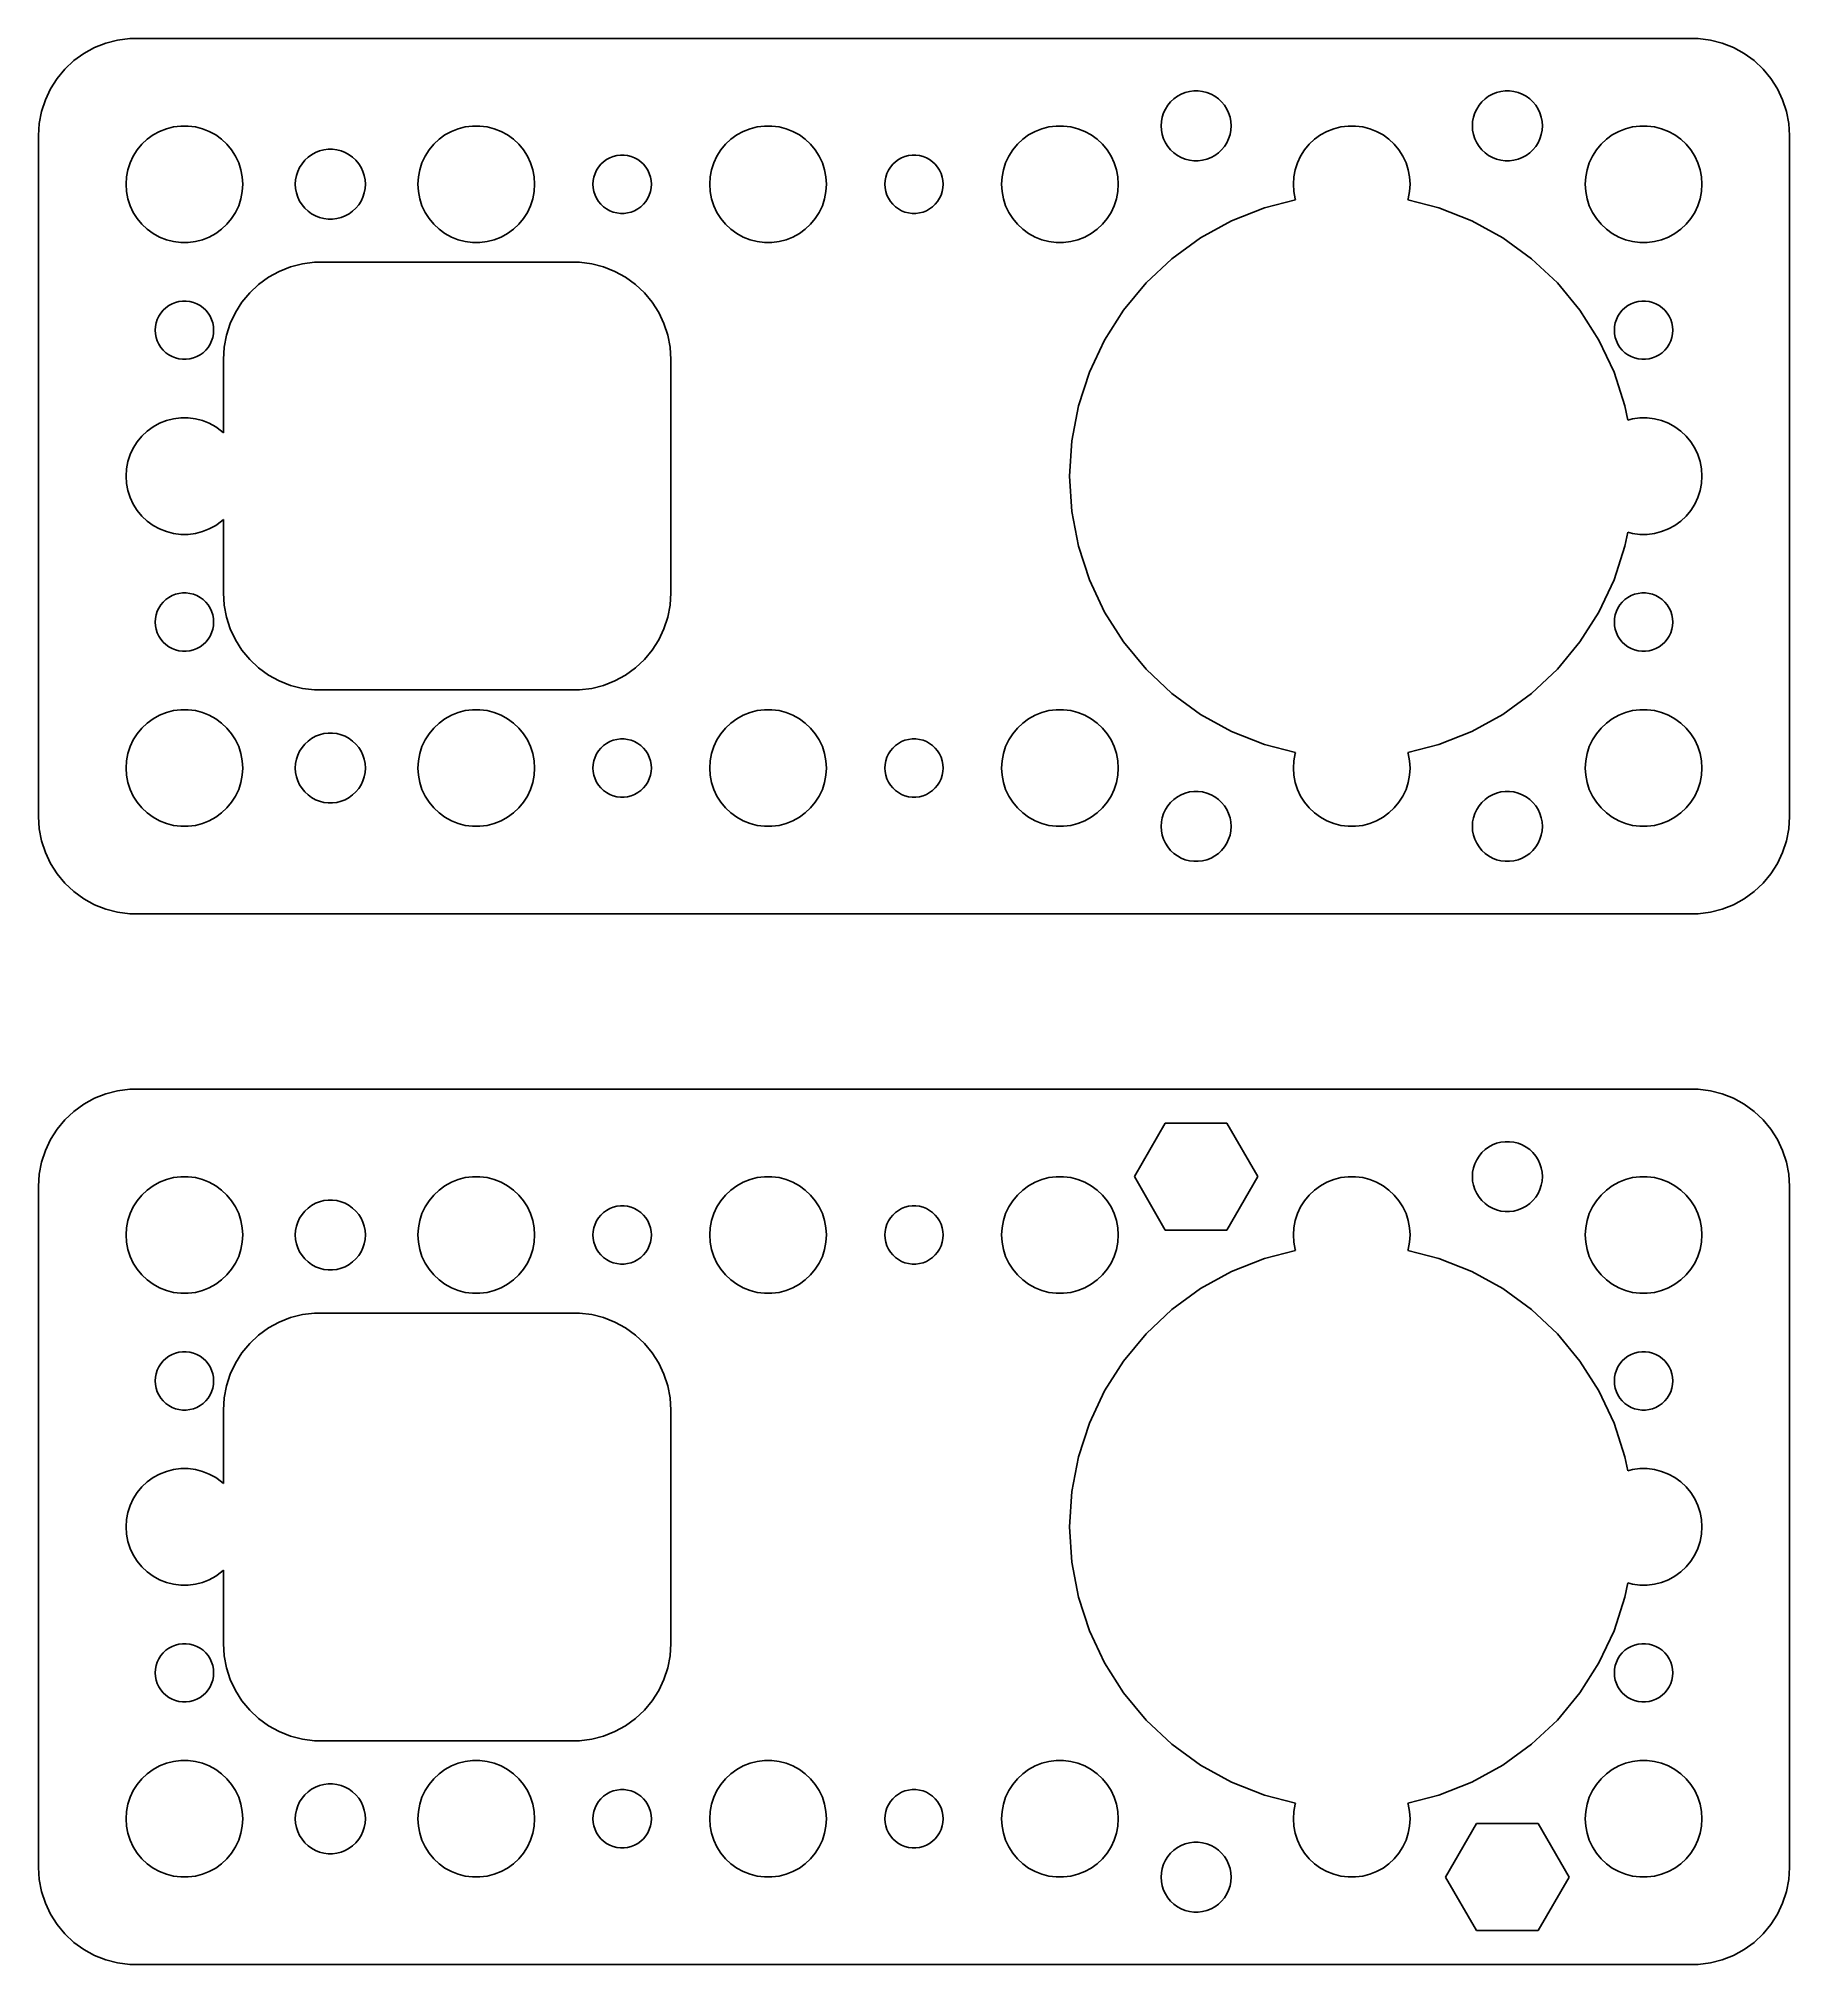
# Model space of a CAD drawing. Header units: metres. Extents: x -67.5 to 22.5, y -22.5 to 76.5.
import ezdxf

# ---------------------------------------------------------------- set-up
doc = ezdxf.new("R2010")
doc.units = ezdxf.units.M

msp = doc.modelspace()

# ---------------------------------------------------------------- linework, layer by layer
for p, q in [((-64.0451, 76.2553), (-64.6289, 76.0241)), ((-63.4369, 76.4114), (-64.0451, 76.2553)), ((-62.8139, 76.4901), (-63.4369, 76.4114)), ((17.8139, 76.4901), (-62.8139, 76.4901)), ((18.4369, 76.4114), (17.8139, 76.4901)), ((19.0451, 76.2553), (18.4369, 76.4114)), ((19.6289, 76.0241), (19.0451, 76.2553)), ((-65.6871, 75.3526), (-66.1448, 74.9227)), ((-65.1791, 75.7216), (-65.6871, 75.3526)), ((-64.6289, 76.0241), (-65.1791, 75.7216)), ((20.1791, 75.7216), (19.6289, 76.0241)), ((20.6871, 75.3526), (20.1791, 75.7216)), ((21.1448, 74.9227), (20.6871, 75.3526)), ((-66.5451, 74.4389), (-66.8815, 73.9088)), ((-66.1448, 74.9227), (-66.5451, 74.4389)), ((21.5451, 74.4389), (21.1448, 74.9227)), ((21.8815, 73.9088), (21.5451, 74.4389)), ((-67.1489, 73.3406), (-67.3429, 72.7434)), ((-66.8815, 73.9088), (-67.1489, 73.3406)), ((-9.31213, 73.2322), (-9.14735, 73.3869)), ((-9.14735, 73.3869), (-8.96448, 73.5198)), ((-8.96448, 73.5198), (-8.76639, 73.6287)), ((-8.76639, 73.6287), (-8.55623, 73.7119)), ((-8.55623, 73.7119), (-8.33728, 73.7681)), ((-8.33728, 73.7681), (-8.11302, 73.7964)), ((-8.11302, 73.7964), (-7.88696, 73.7964)), ((-7.88696, 73.7964), (-7.6627, 73.7681)), ((-7.6627, 73.7681), (-7.44376, 73.7119)), ((-7.44376, 73.7119), (-7.2336, 73.6287)), ((-7.2336, 73.6287), (-7.03551, 73.5198)), ((-7.03551, 73.5198), (-6.85263, 73.3869)), ((-6.85263, 73.3869), (-6.68785, 73.2322)), ((6.68785, 73.2322), (6.85263, 73.3869)), ((6.85263, 73.3869), (7.03551, 73.5198)), ((7.03551, 73.5198), (7.2336, 73.6287)), ((7.2336, 73.6287), (7.44376, 73.7119)), ((7.44376, 73.7119), (7.6627, 73.7681)), ((7.6627, 73.7681), (7.88696, 73.7964)), ((7.88696, 73.7964), (8.11302, 73.7964)), ((8.11302, 73.7964), (8.33728, 73.7681)), ((8.33728, 73.7681), (8.55623, 73.7119)), ((8.55623, 73.7119), (8.76639, 73.6287)), ((8.76639, 73.6287), (8.96448, 73.5198)), ((8.96448, 73.5198), (9.14735, 73.3869)), ((9.14735, 73.3869), (9.31213, 73.2322)), ((22.1489, 73.3406), (21.8815, 73.9088)), ((22.3429, 72.7434), (22.1489, 73.3406)), ((-67.3429, 72.7434), (-67.4606, 72.1267)), ((-9.7858, 72.2256), (-9.74344, 72.4476)), ((-9.74344, 72.4476), (-9.67358, 72.6626)), ((-9.67358, 72.6626), (-9.57735, 72.8672)), ((-9.57735, 72.8672), (-9.45622, 73.058)), ((-9.45622, 73.058), (-9.31213, 73.2322)), ((-6.68785, 73.2322), (-6.54376, 73.058)), ((-6.54376, 73.058), (-6.42264, 72.8672)), ((-6.42264, 72.8672), (-6.3264, 72.6626)), ((-6.3264, 72.6626), (-6.25655, 72.4476)), ((-6.25655, 72.4476), (-6.21419, 72.2256)), ((6.21419, 72.2256), (6.25655, 72.4476)), ((6.25655, 72.4476), (6.3264, 72.6626)), ((6.3264, 72.6626), (6.42264, 72.8672)), ((6.42264, 72.8672), (6.54376, 73.058)), ((6.54376, 73.058), (6.68785, 73.2322)), ((9.31213, 73.2322), (9.45622, 73.058)), ((9.45622, 73.058), (9.57735, 72.8672)), ((9.57735, 72.8672), (9.67358, 72.6626)), ((9.67358, 72.6626), (9.74344, 72.4476)), ((9.74344, 72.4476), (9.7858, 72.2256)), ((22.4606, 72.1267), (22.3429, 72.7434)), ((-67.4606, 72.1267), (-67.5, 71.5)), ((-67.5, 71.5), (-67.5, 36.5)), ((-62.1869, 71.0536), (-61.9123, 71.3115)), ((-61.9123, 71.3115), (-61.6075, 71.533)), ((-61.6075, 71.533), (-61.2773, 71.7145)), ((-61.2773, 71.7145), (-60.927, 71.8532)), ((-60.927, 71.8532), (-60.5621, 71.9469)), ((-60.5621, 71.9469), (-60.1884, 71.9941)), ((-60.1884, 71.9941), (-59.8116, 71.9941)), ((-59.8116, 71.9941), (-59.4379, 71.9469)), ((-59.4379, 71.9469), (-59.0729, 71.8532)), ((-59.0729, 71.8532), (-58.7227, 71.7145)), ((-58.7227, 71.7145), (-58.3925, 71.533)), ((-58.3925, 71.533), (-58.0877, 71.3115)), ((-58.0877, 71.3115), (-57.8131, 71.0536)), ((-47.1869, 71.0536), (-46.9123, 71.3115)), ((-46.9123, 71.3115), (-46.6075, 71.533)), ((-46.6075, 71.533), (-46.2773, 71.7145)), ((-46.2773, 71.7145), (-45.927, 71.8532)), ((-45.927, 71.8532), (-45.5621, 71.9469)), ((-45.5621, 71.9469), (-45.1884, 71.9941)), ((-45.1884, 71.9941), (-44.8116, 71.9941)), ((-44.8116, 71.9941), (-44.4379, 71.9469)), ((-44.4379, 71.9469), (-44.0729, 71.8532)), ((-44.0729, 71.8532), (-43.7227, 71.7145)), ((-43.7227, 71.7145), (-43.3925, 71.533)), ((-43.3925, 71.533), (-43.0877, 71.3115)), ((-43.0877, 71.3115), (-42.8131, 71.0536)), ((-32.1869, 71.0536), (-31.9123, 71.3115)), ((-31.9123, 71.3115), (-31.6075, 71.533)), ((-31.6075, 71.533), (-31.2773, 71.7145)), ((-31.2773, 71.7145), (-30.927, 71.8532)), ((-30.927, 71.8532), (-30.5621, 71.9469)), ((-30.5621, 71.9469), (-30.1884, 71.9941)), ((-30.1884, 71.9941), (-29.8116, 71.9941)), ((-29.8116, 71.9941), (-29.4379, 71.9469)), ((-29.4379, 71.9469), (-29.0729, 71.8532)), ((-29.0729, 71.8532), (-28.7227, 71.7145)), ((-28.7227, 71.7145), (-28.3925, 71.533)), ((-28.3925, 71.533), (-28.0877, 71.3115)), ((-28.0877, 71.3115), (-27.8131, 71.0536)), ((-17.1869, 71.0536), (-16.9123, 71.3115)), ((-16.9123, 71.3115), (-16.6075, 71.533)), ((-16.6075, 71.533), (-16.2773, 71.7145)), ((-16.2773, 71.7145), (-15.927, 71.8532)), ((-15.927, 71.8532), (-15.5621, 71.9469)), ((-15.5621, 71.9469), (-15.1884, 71.9941)), ((-15.1884, 71.9941), (-14.8116, 71.9941)), ((-14.8116, 71.9941), (-14.4379, 71.9469)), ((-14.4379, 71.9469), (-14.0729, 71.8532)), ((-14.0729, 71.8532), (-13.7227, 71.7145)), ((-13.7227, 71.7145), (-13.3925, 71.533)), ((-13.3925, 71.533), (-13.0877, 71.3115)), ((-13.0877, 71.3115), (-12.8131, 71.0536)), ((-9.79999, 72), (-9.7858, 72.2256)), ((-9.7858, 71.7744), (-9.79999, 72)), ((-9.74344, 71.5524), (-9.7858, 71.7744)), ((-9.67358, 71.3374), (-9.74344, 71.5524)), ((-9.57735, 71.1328), (-9.67358, 71.3374)), ((-6.3264, 71.3374), (-6.42264, 71.1328)), ((-6.25655, 71.5524), (-6.3264, 71.3374)), ((-6.21419, 71.7744), (-6.25655, 71.5524)), ((-6.21419, 72.2256), (-6.2, 72)), ((-6.2, 72), (-6.21419, 71.7744)), ((-2.1869, 71.0536), (-1.91226, 71.3115)), ((-1.91226, 71.3115), (-1.60747, 71.533)), ((-1.60747, 71.533), (-1.27733, 71.7145)), ((-1.27733, 71.7145), (-0.92705, 71.8532)), ((-0.92705, 71.8532), (-0.56213, 71.9469)), ((-0.56213, 71.9469), (-0.18837, 71.9941)), ((-0.18837, 71.9941), (0.18837, 71.9941)), ((0.18837, 71.9941), (0.56213, 71.9469)), ((0.56213, 71.9469), (0.92705, 71.8532)), ((0.92705, 71.8532), (1.27733, 71.7145)), ((1.27733, 71.7145), (1.60747, 71.533)), ((1.60747, 71.533), (1.91226, 71.3115)), ((1.91226, 71.3115), (2.1869, 71.0536)), ((6.2, 72), (6.21419, 72.2256)), ((6.21419, 71.7744), (6.2, 72)), ((6.25655, 71.5524), (6.21419, 71.7744)), ((6.3264, 71.3374), (6.25655, 71.5524)), ((6.42264, 71.1328), (6.3264, 71.3374)), ((9.67358, 71.3374), (9.57735, 71.1328)), ((9.74344, 71.5524), (9.67358, 71.3374)), ((9.7858, 71.7744), (9.74344, 71.5524)), ((9.7858, 72.2256), (9.79999, 72)), ((9.79999, 72), (9.7858, 71.7744)), ((12.8131, 71.0536), (13.0877, 71.3115)), ((13.0877, 71.3115), (13.3925, 71.533)), ((13.3925, 71.533), (13.7227, 71.7145)), ((13.7227, 71.7145), (14.0729, 71.8532)), ((14.0729, 71.8532), (14.4379, 71.9469)), ((14.4379, 71.9469), (14.8116, 71.9941)), ((14.8116, 71.9941), (15.1884, 71.9941)), ((15.1884, 71.9941), (15.5621, 71.9469)), ((15.5621, 71.9469), (15.927, 71.8532)), ((15.927, 71.8532), (16.2773, 71.7145)), ((16.2773, 71.7145), (16.6075, 71.533)), ((16.6075, 71.533), (16.9123, 71.3115)), ((16.9123, 71.3115), (17.1869, 71.0536)), ((22.5, 71.5), (22.4606, 72.1267)), ((22.5, 36.5), (22.5, 71.5)), ((-62.7893, 70.1044), (-62.6289, 70.4453)), ((-62.6289, 70.4453), (-62.427, 70.7634)), ((-62.427, 70.7634), (-62.1869, 71.0536)), ((-57.8131, 71.0536), (-57.5729, 70.7634)), ((-57.5729, 70.7634), (-57.3711, 70.4453)), ((-57.3711, 70.4453), (-57.2107, 70.1044)), ((-53.8121, 70.2322), (-53.6474, 70.3869)), ((-53.6474, 70.3869), (-53.4645, 70.5198)), ((-53.4645, 70.5198), (-53.2664, 70.6287)), ((-53.2664, 70.6287), (-53.0562, 70.7119)), ((-53.0562, 70.7119), (-52.8373, 70.7681)), ((-52.8373, 70.7681), (-52.613, 70.7964)), ((-52.613, 70.7964), (-52.387, 70.7964)), ((-52.387, 70.7964), (-52.1627, 70.7681)), ((-52.1627, 70.7681), (-51.9438, 70.7119)), ((-51.9438, 70.7119), (-51.7336, 70.6287)), ((-51.7336, 70.6287), (-51.5355, 70.5198)), ((-51.5355, 70.5198), (-51.3526, 70.3869)), ((-51.3526, 70.3869), (-51.1879, 70.2322)), ((-47.7893, 70.1044), (-47.6289, 70.4453)), ((-47.6289, 70.4453), (-47.427, 70.7634)), ((-47.427, 70.7634), (-47.1869, 71.0536)), ((-42.8131, 71.0536), (-42.5729, 70.7634)), ((-42.5729, 70.7634), (-42.3711, 70.4453)), ((-42.3711, 70.4453), (-42.2107, 70.1044)), ((-38.3037, 70.2665), (-38.1387, 70.3572)), ((-38.1387, 70.3572), (-37.9635, 70.4266)), ((-37.9635, 70.4266), (-37.7811, 70.4734)), ((-37.7811, 70.4734), (-37.5942, 70.497)), ((-37.5942, 70.497), (-37.4058, 70.497)), ((-37.4058, 70.497), (-37.2189, 70.4734)), ((-37.2189, 70.4734), (-37.0365, 70.4266)), ((-37.0365, 70.4266), (-36.8613, 70.3572)), ((-36.8613, 70.3572), (-36.6963, 70.2665)), ((-32.7893, 70.1044), (-32.6289, 70.4453)), ((-32.6289, 70.4453), (-32.427, 70.7634)), ((-32.427, 70.7634), (-32.1869, 71.0536)), ((-27.8131, 71.0536), (-27.5729, 70.7634)), ((-27.5729, 70.7634), (-27.3711, 70.4453)), ((-27.3711, 70.4453), (-27.2107, 70.1044)), ((-23.3037, 70.2665), (-23.1387, 70.3572)), ((-23.1387, 70.3572), (-22.9635, 70.4266)), ((-22.9635, 70.4266), (-22.7811, 70.4734)), ((-22.7811, 70.4734), (-22.5942, 70.497)), ((-22.5942, 70.497), (-22.4058, 70.497)), ((-22.4058, 70.497), (-22.2189, 70.4734)), ((-22.2189, 70.4734), (-22.0365, 70.4266)), ((-22.0365, 70.4266), (-21.8613, 70.3572)), ((-21.8613, 70.3572), (-21.6963, 70.2665)), ((-17.7893, 70.1044), (-17.6289, 70.4453)), ((-17.6289, 70.4453), (-17.427, 70.7634)), ((-17.427, 70.7634), (-17.1869, 71.0536)), ((-12.8131, 71.0536), (-12.5729, 70.7634)), ((-12.5729, 70.7634), (-12.3711, 70.4453)), ((-12.3711, 70.4453), (-12.2107, 70.1044)), ((-9.45622, 70.942), (-9.57735, 71.1328)), ((-9.31213, 70.7678), (-9.45622, 70.942)), ((-9.14735, 70.6131), (-9.31213, 70.7678)), ((-8.96448, 70.4802), (-9.14735, 70.6131)), ((-8.76639, 70.3713), (-8.96448, 70.4802)), ((-8.55623, 70.2881), (-8.76639, 70.3713)), ((-8.33728, 70.2319), (-8.55623, 70.2881)), ((-7.44376, 70.2881), (-7.6627, 70.2319)), ((-7.2336, 70.3713), (-7.44376, 70.2881)), ((-7.03551, 70.4802), (-7.2336, 70.3713)), ((-6.85263, 70.6131), (-7.03551, 70.4802)), ((-6.68785, 70.7678), (-6.85263, 70.6131)), ((-6.54376, 70.942), (-6.68785, 70.7678)), ((-6.42264, 71.1328), (-6.54376, 70.942)), ((-2.78932, 70.1044), (-2.62891, 70.4453)), ((-2.62891, 70.4453), (-2.42705, 70.7634)), ((-2.42705, 70.7634), (-2.1869, 71.0536)), ((2.1869, 71.0536), (2.42705, 70.7634)), ((2.42705, 70.7634), (2.62891, 70.4453)), ((2.62891, 70.4453), (2.78932, 70.1044)), ((6.54376, 70.942), (6.42264, 71.1328)), ((6.68785, 70.7678), (6.54376, 70.942)), ((6.85263, 70.6131), (6.68785, 70.7678)), ((7.03551, 70.4802), (6.85263, 70.6131)), ((7.2336, 70.3713), (7.03551, 70.4802)), ((7.44376, 70.2881), (7.2336, 70.3713)), ((7.6627, 70.2319), (7.44376, 70.2881)), ((8.55623, 70.2881), (8.33728, 70.2319)), ((8.76639, 70.3713), (8.55623, 70.2881)), ((8.96448, 70.4802), (8.76639, 70.3713)), ((9.14735, 70.6131), (8.96448, 70.4802)), ((9.31213, 70.7678), (9.14735, 70.6131)), ((9.45622, 70.942), (9.31213, 70.7678)), ((9.57735, 71.1328), (9.45622, 70.942)), ((12.2107, 70.1044), (12.3711, 70.4453)), ((12.3711, 70.4453), (12.5729, 70.7634)), ((12.5729, 70.7634), (12.8131, 71.0536)), ((17.1869, 71.0536), (17.427, 70.7634)), ((17.427, 70.7634), (17.6289, 70.4453)), ((17.6289, 70.4453), (17.7893, 70.1044)), ((-63, 69), (-62.9763, 69.376)), ((-62.9763, 69.376), (-62.9057, 69.7461)), ((-62.9057, 69.7461), (-62.7893, 70.1044)), ((-57.2107, 70.1044), (-57.0942, 69.7461)), ((-57.0942, 69.7461), (-57.0237, 69.376)), ((-57.0237, 69.376), (-57, 69)), ((-54.2858, 69.2256), (-54.2434, 69.4476)), ((-54.2434, 69.4476), (-54.1736, 69.6626)), ((-54.1736, 69.6626), (-54.0773, 69.8671)), ((-54.0773, 69.8671), (-53.9562, 70.058)), ((-53.9562, 70.058), (-53.8121, 70.2322)), ((-51.1879, 70.2322), (-51.0438, 70.058)), ((-51.0438, 70.058), (-50.9226, 69.8671)), ((-50.9226, 69.8671), (-50.8264, 69.6626)), ((-50.8264, 69.6626), (-50.7565, 69.4476)), ((-50.7565, 69.4476), (-50.7142, 69.2256)), ((-48, 69), (-47.9763, 69.376)), ((-47.9763, 69.376), (-47.9057, 69.7461)), ((-47.9057, 69.7461), (-47.7893, 70.1044)), ((-42.2107, 70.1044), (-42.0942, 69.7461)), ((-42.0942, 69.7461), (-42.0237, 69.376)), ((-42.0237, 69.376), (-42, 69)), ((-38.9882, 69.188), (-38.9529, 69.373)), ((-38.9529, 69.373), (-38.8947, 69.5522)), ((-38.8947, 69.5522), (-38.8145, 69.7226)), ((-38.8145, 69.7226), (-38.7135, 69.8817)), ((-38.7135, 69.8817), (-38.5934, 70.0268)), ((-38.5934, 70.0268), (-38.4561, 70.1558)), ((-38.4561, 70.1558), (-38.3037, 70.2665)), ((-36.6963, 70.2665), (-36.5439, 70.1558)), ((-36.5439, 70.1558), (-36.4065, 70.0268)), ((-36.4065, 70.0268), (-36.2865, 69.8817)), ((-36.2865, 69.8817), (-36.1855, 69.7226)), ((-36.1855, 69.7226), (-36.1053, 69.5522)), ((-36.1053, 69.5522), (-36.0471, 69.373)), ((-36.0471, 69.373), (-36.0118, 69.188)), ((-33, 69), (-32.9763, 69.376)), ((-32.9763, 69.376), (-32.9057, 69.7461)), ((-32.9057, 69.7461), (-32.7893, 70.1044)), ((-27.2107, 70.1044), (-27.0942, 69.7461)), ((-27.0942, 69.7461), (-27.0237, 69.376)), ((-27.0237, 69.376), (-27, 69)), ((-23.9882, 69.188), (-23.9529, 69.373)), ((-23.9529, 69.373), (-23.8947, 69.5522)), ((-23.8947, 69.5522), (-23.8145, 69.7226)), ((-23.8145, 69.7226), (-23.7135, 69.8817)), ((-23.7135, 69.8817), (-23.5934, 70.0268)), ((-23.5934, 70.0268), (-23.4561, 70.1558)), ((-23.4561, 70.1558), (-23.3037, 70.2665)), ((-21.6963, 70.2665), (-21.5439, 70.1558)), ((-21.5439, 70.1558), (-21.4065, 70.0268)), ((-21.4065, 70.0268), (-21.2865, 69.8817)), ((-21.2865, 69.8817), (-21.1855, 69.7226)), ((-21.1855, 69.7226), (-21.1053, 69.5522)), ((-21.1053, 69.5522), (-21.0471, 69.373)), ((-21.0471, 69.373), (-21.0118, 69.188)), ((-18, 69), (-17.9763, 69.376)), ((-17.9763, 69.376), (-17.9057, 69.7461)), ((-17.9057, 69.7461), (-17.7893, 70.1044)), ((-12.2107, 70.1044), (-12.0942, 69.7461)), ((-12.0942, 69.7461), (-12.0237, 69.376)), ((-12.0237, 69.376), (-12, 69)), ((-8.11302, 70.2036), (-8.33728, 70.2319)), ((-7.88696, 70.2036), (-8.11302, 70.2036)), ((-7.6627, 70.2319), (-7.88696, 70.2036)), ((-3, 69), (-2.97633, 69.376)), ((-2.97633, 69.376), (-2.90575, 69.7461)), ((-2.90575, 69.7461), (-2.78932, 70.1044)), ((2.78932, 70.1044), (2.90575, 69.7461)), ((2.90575, 69.7461), (2.97633, 69.376)), ((2.97633, 69.376), (3, 69)), ((7.88696, 70.2036), (7.6627, 70.2319)), ((8.11302, 70.2036), (7.88696, 70.2036)), ((8.33728, 70.2319), (8.11302, 70.2036)), ((12, 69), (12.0237, 69.376)), ((12.0237, 69.376), (12.0942, 69.7461)), ((12.0942, 69.7461), (12.2107, 70.1044)), ((17.7893, 70.1044), (17.9057, 69.7461)), ((17.9057, 69.7461), (17.9763, 69.376)), ((17.9763, 69.376), (18, 69)), ((-62.9763, 68.624), (-63, 69)), ((-62.9057, 68.2539), (-62.9763, 68.624)), ((-57.0237, 68.624), (-57.0942, 68.2539)), ((-57, 69), (-57.0237, 68.624)), ((-54.3, 69), (-54.2858, 69.2256)), ((-54.2858, 68.7744), (-54.3, 69)), ((-54.2434, 68.5524), (-54.2858, 68.7744)), ((-54.1736, 68.3374), (-54.2434, 68.5524)), ((-54.0773, 68.1328), (-54.1736, 68.3374)), ((-50.8264, 68.3374), (-50.9226, 68.1328)), ((-50.7565, 68.5524), (-50.8264, 68.3374)), ((-50.7142, 68.7744), (-50.7565, 68.5524)), ((-50.7142, 69.2256), (-50.7, 69)), ((-50.7, 69), (-50.7142, 68.7744)), ((-47.9763, 68.624), (-48, 69)), ((-47.9057, 68.2539), (-47.9763, 68.624)), ((-42.0237, 68.624), (-42.0942, 68.2539)), ((-42, 69), (-42.0237, 68.624)), ((-39, 69), (-38.9882, 69.188)), ((-38.9882, 68.812), (-39, 69)), ((-38.9529, 68.627), (-38.9882, 68.812)), ((-38.8947, 68.4478), (-38.9529, 68.627)), ((-38.8145, 68.2774), (-38.8947, 68.4478)), ((-36.1053, 68.4478), (-36.1855, 68.2774)), ((-36.0471, 68.627), (-36.1053, 68.4478)), ((-36.0118, 68.812), (-36.0471, 68.627)), ((-36.0118, 69.188), (-36, 69)), ((-36, 69), (-36.0118, 68.812)), ((-32.9763, 68.624), (-33, 69)), ((-32.9057, 68.2539), (-32.9763, 68.624)), ((-27.0237, 68.624), (-27.0942, 68.2539)), ((-27, 69), (-27.0237, 68.624)), ((-24, 69), (-23.9882, 69.188)), ((-23.9882, 68.812), (-24, 69)), ((-23.9529, 68.627), (-23.9882, 68.812)), ((-23.8947, 68.4478), (-23.9529, 68.627)), ((-23.8145, 68.2774), (-23.8947, 68.4478)), ((-21.1053, 68.4478), (-21.1855, 68.2774)), ((-21.0471, 68.627), (-21.1053, 68.4478)), ((-21.0118, 68.812), (-21.0471, 68.627)), ((-21.0118, 69.188), (-21, 69)), ((-21, 69), (-21.0118, 68.812)), ((-17.9763, 68.624), (-18, 69)), ((-17.9057, 68.2539), (-17.9763, 68.624)), ((-12.0237, 68.624), (-12.0942, 68.2539)), ((-12, 69), (-12.0237, 68.624)), ((-2.97633, 68.624), (-3, 69)), ((-2.90575, 68.2539), (-2.97633, 68.624)), ((2.97633, 68.624), (2.90575, 68.2539)), ((3, 69), (2.97633, 68.624)), ((12.0237, 68.624), (12, 69)), ((12.0942, 68.2539), (12.0237, 68.624)), ((17.9763, 68.624), (17.9057, 68.2539)), ((18, 69), (17.9763, 68.624)), ((-62.7893, 67.8956), (-62.9057, 68.2539)), ((-62.6289, 67.5547), (-62.7893, 67.8956)), ((-62.427, 67.2366), (-62.6289, 67.5547)), ((-57.3711, 67.5547), (-57.5729, 67.2366)), ((-57.2107, 67.8956), (-57.3711, 67.5547)), ((-57.0942, 68.2539), (-57.2107, 67.8956)), ((-53.9562, 67.942), (-54.0773, 68.1328)), ((-53.8121, 67.7678), (-53.9562, 67.942)), ((-53.6474, 67.6131), (-53.8121, 67.7678)), ((-53.4645, 67.4802), (-53.6474, 67.6131)), ((-53.2664, 67.3713), (-53.4645, 67.4802)), ((-53.0562, 67.2881), (-53.2664, 67.3713)), ((-51.7336, 67.3713), (-51.9438, 67.2881)), ((-51.5355, 67.4802), (-51.7336, 67.3713)), ((-51.3526, 67.6131), (-51.5355, 67.4802)), ((-51.1879, 67.7678), (-51.3526, 67.6131)), ((-51.0438, 67.942), (-51.1879, 67.7678)), ((-50.9226, 68.1328), (-51.0438, 67.942)), ((-47.7893, 67.8956), (-47.9057, 68.2539)), ((-47.6289, 67.5547), (-47.7893, 67.8956)), ((-47.427, 67.2366), (-47.6289, 67.5547)), ((-42.3711, 67.5547), (-42.5729, 67.2366)), ((-42.2107, 67.8956), (-42.3711, 67.5547)), ((-42.0942, 68.2539), (-42.2107, 67.8956)), ((-38.7135, 68.1183), (-38.8145, 68.2774)), ((-38.5934, 67.9732), (-38.7135, 68.1183)), ((-38.4561, 67.8442), (-38.5934, 67.9732)), ((-38.3037, 67.7335), (-38.4561, 67.8442)), ((-38.1387, 67.6427), (-38.3037, 67.7335)), ((-37.9635, 67.5734), (-38.1387, 67.6427)), ((-37.7811, 67.5266), (-37.9635, 67.5734)), ((-37.5942, 67.5029), (-37.7811, 67.5266)), ((-37.4058, 67.5029), (-37.5942, 67.5029)), ((-37.2189, 67.5266), (-37.4058, 67.5029)), ((-37.0365, 67.5734), (-37.2189, 67.5266)), ((-36.8613, 67.6427), (-37.0365, 67.5734)), ((-36.6963, 67.7335), (-36.8613, 67.6427)), ((-36.5439, 67.8442), (-36.6963, 67.7335)), ((-36.4065, 67.9732), (-36.5439, 67.8442)), ((-36.2865, 68.1183), (-36.4065, 67.9732)), ((-36.1855, 68.2774), (-36.2865, 68.1183)), ((-32.7893, 67.8956), (-32.9057, 68.2539)), ((-32.6289, 67.5547), (-32.7893, 67.8956)), ((-32.427, 67.2366), (-32.6289, 67.5547)), ((-27.3711, 67.5547), (-27.5729, 67.2366)), ((-27.2107, 67.8956), (-27.3711, 67.5547)), ((-27.0942, 68.2539), (-27.2107, 67.8956)), ((-23.7135, 68.1183), (-23.8145, 68.2774)), ((-23.5934, 67.9732), (-23.7135, 68.1183)), ((-23.4561, 67.8442), (-23.5934, 67.9732)), ((-23.3037, 67.7335), (-23.4561, 67.8442)), ((-23.1387, 67.6427), (-23.3037, 67.7335)), ((-22.9635, 67.5734), (-23.1387, 67.6427)), ((-22.7811, 67.5266), (-22.9635, 67.5734)), ((-22.5942, 67.5029), (-22.7811, 67.5266)), ((-22.4058, 67.5029), (-22.5942, 67.5029)), ((-22.2189, 67.5266), (-22.4058, 67.5029)), ((-22.0365, 67.5734), (-22.2189, 67.5266)), ((-21.8613, 67.6427), (-22.0365, 67.5734)), ((-21.6963, 67.7335), (-21.8613, 67.6427)), ((-21.5439, 67.8442), (-21.6963, 67.7335)), ((-21.4065, 67.9732), (-21.5439, 67.8442)), ((-21.2865, 68.1183), (-21.4065, 67.9732)), ((-21.1855, 68.2774), (-21.2865, 68.1183)), ((-17.7893, 67.8956), (-17.9057, 68.2539)), ((-17.6289, 67.5547), (-17.7893, 67.8956)), ((-17.427, 67.2366), (-17.6289, 67.5547)), ((-12.3711, 67.5547), (-12.5729, 67.2366)), ((-12.2107, 67.8956), (-12.3711, 67.5547)), ((-12.0942, 68.2539), (-12.2107, 67.8956)), ((-6.1738, 67.12), (-4.48074, 67.7903)), ((-4.48074, 67.7903), (-2.88799, 68.1993)), ((-2.88799, 68.1993), (-2.90575, 68.2539)), ((2.90575, 68.2539), (2.88799, 68.1993)), ((2.88799, 68.1993), (4.48074, 67.7903)), ((4.48074, 67.7903), (6.1738, 67.12)), ((12.2107, 67.8956), (12.0942, 68.2539)), ((12.3711, 67.5547), (12.2107, 67.8956)), ((12.5729, 67.2366), (12.3711, 67.5547)), ((17.6289, 67.5547), (17.427, 67.2366)), ((17.7893, 67.8956), (17.6289, 67.5547)), ((17.9057, 68.2539), (17.7893, 67.8956)), ((-62.1869, 66.9464), (-62.427, 67.2366)), ((-61.9123, 66.6884), (-62.1869, 66.9464)), ((-61.6075, 66.467), (-61.9123, 66.6884)), ((-61.2773, 66.2855), (-61.6075, 66.467)), ((-58.3925, 66.467), (-58.7227, 66.2855)), ((-58.0877, 66.6884), (-58.3925, 66.467)), ((-57.8131, 66.9464), (-58.0877, 66.6884)), ((-57.5729, 67.2366), (-57.8131, 66.9464)), ((-52.8373, 67.2319), (-53.0562, 67.2881)), ((-52.613, 67.2036), (-52.8373, 67.2319)), ((-52.387, 67.2036), (-52.613, 67.2036)), ((-52.1627, 67.2319), (-52.387, 67.2036)), ((-51.9438, 67.2881), (-52.1627, 67.2319)), ((-47.1869, 66.9464), (-47.427, 67.2366)), ((-46.9123, 66.6884), (-47.1869, 66.9464)), ((-46.6075, 66.467), (-46.9123, 66.6884)), ((-46.2773, 66.2855), (-46.6075, 66.467)), ((-43.3925, 66.467), (-43.7227, 66.2855)), ((-43.0877, 66.6884), (-43.3925, 66.467)), ((-42.8131, 66.9464), (-43.0877, 66.6884)), ((-42.5729, 67.2366), (-42.8131, 66.9464)), ((-32.1869, 66.9464), (-32.427, 67.2366)), ((-31.9123, 66.6884), (-32.1869, 66.9464)), ((-31.6075, 66.467), (-31.9123, 66.6884)), ((-31.2773, 66.2855), (-31.6075, 66.467)), ((-28.3925, 66.467), (-28.7227, 66.2855)), ((-28.0877, 66.6884), (-28.3925, 66.467)), ((-27.8131, 66.9464), (-28.0877, 66.6884)), ((-27.5729, 67.2366), (-27.8131, 66.9464)), ((-17.1869, 66.9464), (-17.427, 67.2366)), ((-16.9123, 66.6884), (-17.1869, 66.9464)), ((-16.6075, 66.467), (-16.9123, 66.6884)), ((-16.2773, 66.2855), (-16.6075, 66.467)), ((-13.3925, 66.467), (-13.7227, 66.2855)), ((-13.0877, 66.6884), (-13.3925, 66.467)), ((-12.8131, 66.9464), (-13.0877, 66.6884)), ((-12.5729, 67.2366), (-12.8131, 66.9464)), ((-7.76949, 66.2428), (-6.1738, 67.12)), ((6.1738, 67.12), (7.76949, 66.2428)), ((12.8131, 66.9464), (12.5729, 67.2366)), ((13.0877, 66.6884), (12.8131, 66.9464)), ((13.3925, 66.467), (13.0877, 66.6884)), ((13.7227, 66.2855), (13.3925, 66.467)), ((16.6075, 66.467), (16.2773, 66.2855)), ((16.9123, 66.6884), (16.6075, 66.467)), ((17.1869, 66.9464), (16.9123, 66.6884)), ((17.427, 67.2366), (17.1869, 66.9464)), ((-60.927, 66.1468), (-61.2773, 66.2855)), ((-60.5621, 66.0531), (-60.927, 66.1468)), ((-60.1884, 66.0059), (-60.5621, 66.0531)), ((-59.8116, 66.0059), (-60.1884, 66.0059)), ((-59.4379, 66.0531), (-59.8116, 66.0059)), ((-59.0729, 66.1468), (-59.4379, 66.0531)), ((-58.7227, 66.2855), (-59.0729, 66.1468)), ((-45.927, 66.1468), (-46.2773, 66.2855)), ((-45.5621, 66.0531), (-45.927, 66.1468)), ((-45.1884, 66.0059), (-45.5621, 66.0531)), ((-44.8116, 66.0059), (-45.1884, 66.0059)), ((-44.4379, 66.0531), (-44.8116, 66.0059)), ((-44.0729, 66.1468), (-44.4379, 66.0531)), ((-43.7227, 66.2855), (-44.0729, 66.1468)), ((-30.927, 66.1468), (-31.2773, 66.2855)), ((-30.5621, 66.0531), (-30.927, 66.1468)), ((-30.1884, 66.0059), (-30.5621, 66.0531)), ((-29.8116, 66.0059), (-30.1884, 66.0059)), ((-29.4379, 66.0531), (-29.8116, 66.0059)), ((-29.0729, 66.1468), (-29.4379, 66.0531)), ((-28.7227, 66.2855), (-29.0729, 66.1468)), ((-15.927, 66.1468), (-16.2773, 66.2855)), ((-15.5621, 66.0531), (-15.927, 66.1468)), ((-15.1884, 66.0059), (-15.5621, 66.0531)), ((-14.8116, 66.0059), (-15.1884, 66.0059)), ((-14.4379, 66.0531), (-14.8116, 66.0059)), ((-14.0729, 66.1468), (-14.4379, 66.0531)), ((-13.7227, 66.2855), (-14.0729, 66.1468)), ((-9.24265, 65.1724), (-7.76949, 66.2428)), ((7.76949, 66.2428), (9.24265, 65.1724)), ((14.0729, 66.1468), (13.7227, 66.2855)), ((14.4379, 66.0531), (14.0729, 66.1468)), ((14.8116, 66.0059), (14.4379, 66.0531)), ((15.1884, 66.0059), (14.8116, 66.0059)), ((15.5621, 66.0531), (15.1884, 66.0059)), ((15.927, 66.1468), (15.5621, 66.0531)), ((16.2773, 66.2855), (15.927, 66.1468)), ((-55.6791, 64.2216), (-55.1289, 64.5241)), ((-55.1289, 64.5241), (-54.5451, 64.7553)), ((-54.5451, 64.7553), (-53.9369, 64.9114)), ((-53.9369, 64.9114), (-53.3139, 64.9901)), ((-53.3139, 64.9901), (-39.686, 64.9901)), ((-39.686, 64.9901), (-39.0631, 64.9114)), ((-39.0631, 64.9114), (-38.4549, 64.7553)), ((-38.4549, 64.7553), (-37.8711, 64.5241)), ((-37.8711, 64.5241), (-37.3209, 64.2216)), ((-10.57, 63.9259), (-9.24265, 65.1724)), ((9.24265, 65.1724), (10.57, 63.9259)), ((-57.0451, 62.9389), (-56.6448, 63.4227)), ((-56.6448, 63.4227), (-56.1871, 63.8526)), ((-56.1871, 63.8526), (-55.6791, 64.2216)), ((-37.3209, 64.2216), (-36.8129, 63.8526)), ((-36.8129, 63.8526), (-36.3551, 63.4227)), ((-36.3551, 63.4227), (-35.9549, 62.9389)), ((-11.7307, 62.5229), (-10.57, 63.9259)), ((10.57, 63.9259), (11.7307, 62.5229)), ((-61.3145, 62.2226), (-61.2135, 62.3817)), ((-61.2135, 62.3817), (-61.0934, 62.5268)), ((-61.0934, 62.5268), (-60.9561, 62.6558)), ((-60.9561, 62.6558), (-60.8037, 62.7665)), ((-60.8037, 62.7665), (-60.6387, 62.8572)), ((-60.6387, 62.8572), (-60.4635, 62.9266)), ((-60.4635, 62.9266), (-60.2811, 62.9734)), ((-60.2811, 62.9734), (-60.0942, 62.997)), ((-60.0942, 62.997), (-59.9058, 62.997)), ((-59.9058, 62.997), (-59.7189, 62.9734)), ((-59.7189, 62.9734), (-59.5365, 62.9266)), ((-59.5365, 62.9266), (-59.3613, 62.8572)), ((-59.3613, 62.8572), (-59.1963, 62.7665)), ((-59.1963, 62.7665), (-59.0439, 62.6558)), ((-59.0439, 62.6558), (-58.9065, 62.5268)), ((-58.9065, 62.5268), (-58.7865, 62.3817)), ((-58.7865, 62.3817), (-58.6855, 62.2226)), ((-57.6489, 61.8406), (-57.3815, 62.4088)), ((-57.3815, 62.4088), (-57.0451, 62.9389)), ((-35.9549, 62.9389), (-35.6185, 62.4088)), ((-35.6185, 62.4088), (-35.3511, 61.8406)), ((-12.7064, 60.9854), (-11.7307, 62.5229)), ((11.7307, 62.5229), (12.7064, 60.9854)), ((13.6855, 62.2226), (13.7865, 62.3817)), ((13.7865, 62.3817), (13.9065, 62.5268)), ((13.9065, 62.5268), (14.0439, 62.6558)), ((14.0439, 62.6558), (14.1963, 62.7665)), ((14.1963, 62.7665), (14.3613, 62.8572)), ((14.3613, 62.8572), (14.5365, 62.9266)), ((14.5365, 62.9266), (14.7189, 62.9734)), ((14.7189, 62.9734), (14.9058, 62.997)), ((14.9058, 62.997), (15.0942, 62.997)), ((15.0942, 62.997), (15.2811, 62.9734)), ((15.2811, 62.9734), (15.4635, 62.9266)), ((15.4635, 62.9266), (15.6387, 62.8572)), ((15.6387, 62.8572), (15.8037, 62.7665)), ((15.8037, 62.7665), (15.9561, 62.6558)), ((15.9561, 62.6558), (16.0934, 62.5268)), ((16.0934, 62.5268), (16.2135, 62.3817)), ((16.2135, 62.3817), (16.3145, 62.2226)), ((-61.5, 61.5), (-61.4882, 61.688)), ((-61.4882, 61.312), (-61.5, 61.5)), ((-61.4882, 61.688), (-61.4529, 61.873)), ((-61.4529, 61.873), (-61.3947, 62.0522)), ((-61.3947, 62.0522), (-61.3145, 62.2226)), ((-58.6855, 62.2226), (-58.6053, 62.0522)), ((-58.6053, 62.0522), (-58.5471, 61.873)), ((-58.5471, 61.873), (-58.5118, 61.688)), ((-58.5118, 61.688), (-58.5, 61.5)), ((-58.5, 61.5), (-58.5118, 61.312)), ((-57.8429, 61.2434), (-57.6489, 61.8406)), ((-35.3511, 61.8406), (-35.1571, 61.2434)), ((13.5, 61.5), (13.5118, 61.688)), ((13.5118, 61.312), (13.5, 61.5)), ((13.5118, 61.688), (13.5471, 61.873)), ((13.5471, 61.873), (13.6053, 62.0522)), ((13.6053, 62.0522), (13.6855, 62.2226)), ((16.3145, 62.2226), (16.3947, 62.0522)), ((16.3947, 62.0522), (16.4529, 61.873)), ((16.4529, 61.873), (16.4882, 61.688)), ((16.4882, 61.688), (16.5, 61.5)), ((16.5, 61.5), (16.4882, 61.312)), ((-61.4529, 61.127), (-61.4882, 61.312)), ((-61.3947, 60.9478), (-61.4529, 61.127)), ((-61.3145, 60.7774), (-61.3947, 60.9478)), ((-61.2135, 60.6183), (-61.3145, 60.7774)), ((-61.0934, 60.4732), (-61.2135, 60.6183)), ((-60.9561, 60.3442), (-61.0934, 60.4732)), ((-58.9065, 60.4732), (-59.0439, 60.3442)), ((-58.7865, 60.6183), (-58.9065, 60.4732)), ((-58.6855, 60.7774), (-58.7865, 60.6183)), ((-58.6053, 60.9478), (-58.6855, 60.7774)), ((-58.5471, 61.127), (-58.6053, 60.9478)), ((-58.5118, 61.312), (-58.5471, 61.127)), ((-58, 60), (-57.9606, 60.6267)), ((-57.9606, 60.6267), (-57.8429, 61.2434)), ((-35.1571, 61.2434), (-35.0394, 60.6267)), ((-35.0394, 60.6267), (-35, 60)), ((-13.4818, 59.3378), (-12.7064, 60.9854)), ((12.7064, 60.9854), (13.4818, 59.3378)), ((13.5471, 61.127), (13.5118, 61.312)), ((13.6053, 60.9478), (13.5471, 61.127)), ((13.6855, 60.7774), (13.6053, 60.9478)), ((13.7865, 60.6183), (13.6855, 60.7774)), ((13.9065, 60.4732), (13.7865, 60.6183)), ((14.0439, 60.3442), (13.9065, 60.4732)), ((16.0934, 60.4732), (15.9561, 60.3442)), ((16.2135, 60.6183), (16.0934, 60.4732)), ((16.3145, 60.7774), (16.2135, 60.6183)), ((16.3947, 60.9478), (16.3145, 60.7774)), ((16.4529, 61.127), (16.3947, 60.9478)), ((16.4882, 61.312), (16.4529, 61.127)), ((-60.8037, 60.2335), (-60.9561, 60.3442)), ((-60.6387, 60.1427), (-60.8037, 60.2335)), ((-60.4635, 60.0734), (-60.6387, 60.1427)), ((-60.2811, 60.0266), (-60.4635, 60.0734)), ((-60.0942, 60.0029), (-60.2811, 60.0266)), ((-59.9058, 60.0029), (-60.0942, 60.0029)), ((-59.7189, 60.0266), (-59.9058, 60.0029)), ((-59.5365, 60.0734), (-59.7189, 60.0266)), ((-59.3613, 60.1427), (-59.5365, 60.0734)), ((-59.1963, 60.2335), (-59.3613, 60.1427)), ((-59.0439, 60.3442), (-59.1963, 60.2335)), ((-58, 56.2292), (-58, 60)), ((-35, 60), (-35, 48)), ((14.1963, 60.2335), (14.0439, 60.3442)), ((14.3613, 60.1427), (14.1963, 60.2335)), ((14.5365, 60.0734), (14.3613, 60.1427)), ((14.7189, 60.0266), (14.5365, 60.0734)), ((14.9058, 60.0029), (14.7189, 60.0266)), ((15.0942, 60.0029), (14.9058, 60.0029)), ((15.2811, 60.0266), (15.0942, 60.0029)), ((15.4635, 60.0734), (15.2811, 60.0266)), ((15.6387, 60.1427), (15.4635, 60.0734)), ((15.8037, 60.2335), (15.6387, 60.1427)), ((15.9561, 60.3442), (15.8037, 60.2335)), ((-14.0444, 57.606), (-13.4818, 59.3378)), ((13.4818, 59.3378), (14.0444, 57.606)), ((-14.3857, 55.8173), (-14.0444, 57.606)), ((14.0444, 57.606), (14.1827, 56.8813)), ((-61.9123, 56.3115), (-61.6075, 56.533)), ((-61.6075, 56.533), (-61.2773, 56.7145)), ((-61.2773, 56.7145), (-60.927, 56.8532)), ((-60.927, 56.8532), (-60.5621, 56.9469)), ((-60.5621, 56.9469), (-60.1884, 56.9941)), ((-60.1884, 56.9941), (-59.8116, 56.9941)), ((-59.8116, 56.9941), (-59.4379, 56.9469)), ((-59.4379, 56.9469), (-59.0729, 56.8532)), ((-59.0729, 56.8532), (-58.7227, 56.7145)), ((-58.7227, 56.7145), (-58.3925, 56.533)), ((-58.3925, 56.533), (-58.0877, 56.3115)), ((14.1827, 56.8813), (14.4379, 56.9469)), ((14.4379, 56.9469), (14.8116, 56.9941)), ((14.8116, 56.9941), (15.1884, 56.9941)), ((15.1884, 56.9941), (15.5621, 56.9469)), ((15.5621, 56.9469), (15.927, 56.8532)), ((15.927, 56.8532), (16.2773, 56.7145)), ((16.2773, 56.7145), (16.6075, 56.533)), ((16.6075, 56.533), (16.9123, 56.3115)), ((-62.7893, 55.1044), (-62.6289, 55.4453)), ((-62.6289, 55.4453), (-62.427, 55.7634)), ((-62.427, 55.7634), (-62.1869, 56.0536)), ((-62.1869, 56.0536), (-61.9123, 56.3115)), ((-58.0877, 56.3115), (-58, 56.2292)), ((-14.5, 54), (-14.3857, 55.8173)), ((16.9123, 56.3115), (17.1869, 56.0536)), ((17.1869, 56.0536), (17.427, 55.7634)), ((17.427, 55.7634), (17.6289, 55.4453)), ((17.6289, 55.4453), (17.7893, 55.1044)), ((-62.9763, 54.376), (-62.9057, 54.7461)), ((-62.9057, 54.7461), (-62.7893, 55.1044)), ((17.7893, 55.1044), (17.9057, 54.7461)), ((17.9057, 54.7461), (17.9763, 54.376)), ((-63, 54), (-62.9763, 54.376)), ((-62.9763, 53.624), (-63, 54)), ((-62.9057, 53.2539), (-62.9763, 53.624)), ((-14.3857, 52.1827), (-14.5, 54)), ((17.9763, 53.624), (17.9057, 53.2539)), ((17.9763, 54.376), (18, 54)), ((18, 54), (17.9763, 53.624)), ((-62.7893, 52.8956), (-62.9057, 53.2539)), ((-62.6289, 52.5547), (-62.7893, 52.8956)), ((-62.427, 52.2366), (-62.6289, 52.5547)), ((17.6289, 52.5547), (17.427, 52.2366)), ((17.7893, 52.8956), (17.6289, 52.5547)), ((17.9057, 53.2539), (17.7893, 52.8956)), ((-62.1869, 51.9464), (-62.427, 52.2366)), ((-61.9123, 51.6885), (-62.1869, 51.9464)), ((-61.6075, 51.467), (-61.9123, 51.6885)), ((-58.0877, 51.6885), (-58.3925, 51.467)), ((-58, 51.7708), (-58.0877, 51.6885)), ((-58, 48), (-58, 51.7708)), ((-14.0444, 50.394), (-14.3857, 52.1827)), ((16.9123, 51.6885), (16.6075, 51.467)), ((17.1869, 51.9464), (16.9123, 51.6885)), ((17.427, 52.2366), (17.1869, 51.9464)), ((-61.2773, 51.2855), (-61.6075, 51.467)), ((-60.927, 51.1468), (-61.2773, 51.2855)), ((-60.5621, 51.0531), (-60.927, 51.1468)), ((-60.1884, 51.0059), (-60.5621, 51.0531)), ((-59.8116, 51.0059), (-60.1884, 51.0059)), ((-59.4379, 51.0531), (-59.8116, 51.0059)), ((-59.0729, 51.1468), (-59.4379, 51.0531)), ((-58.7227, 51.2855), (-59.0729, 51.1468)), ((-58.3925, 51.467), (-58.7227, 51.2855)), ((14.1827, 51.1187), (14.0444, 50.394)), ((14.4379, 51.0531), (14.1827, 51.1187)), ((14.8116, 51.0059), (14.4379, 51.0531)), ((15.1884, 51.0059), (14.8116, 51.0059)), ((15.5621, 51.0531), (15.1884, 51.0059)), ((15.927, 51.1468), (15.5621, 51.0531)), ((16.2773, 51.2855), (15.927, 51.1468)), ((16.6075, 51.467), (16.2773, 51.2855)), ((-13.4818, 48.6622), (-14.0444, 50.394)), ((14.0444, 50.394), (13.4818, 48.6622)), ((-12.7064, 47.0146), (-13.4818, 48.6622)), ((13.4818, 48.6622), (12.7064, 47.0146)), ((-61.2135, 47.3817), (-61.0934, 47.5268)), ((-61.0934, 47.5268), (-60.9561, 47.6558)), ((-60.9561, 47.6558), (-60.8037, 47.7665)), ((-60.8037, 47.7665), (-60.6387, 47.8573)), ((-60.6387, 47.8573), (-60.4635, 47.9266)), ((-60.4635, 47.9266), (-60.2811, 47.9734)), ((-60.2811, 47.9734), (-60.0942, 47.9971)), ((-60.0942, 47.9971), (-59.9058, 47.9971)), ((-59.9058, 47.9971), (-59.7189, 47.9734)), ((-59.7189, 47.9734), (-59.5365, 47.9266)), ((-59.5365, 47.9266), (-59.3613, 47.8573)), ((-59.3613, 47.8573), (-59.1963, 47.7665)), ((-59.1963, 47.7665), (-59.0439, 47.6558)), ((-59.0439, 47.6558), (-58.9065, 47.5268)), ((-58.9065, 47.5268), (-58.7865, 47.3817)), ((-57.9606, 47.3733), (-58, 48)), ((-35, 48), (-35.0394, 47.3733)), ((13.7865, 47.3817), (13.9065, 47.5268)), ((13.9065, 47.5268), (14.0439, 47.6558)), ((14.0439, 47.6558), (14.1963, 47.7665)), ((14.1963, 47.7665), (14.3613, 47.8573)), ((14.3613, 47.8573), (14.5365, 47.9266)), ((14.5365, 47.9266), (14.7189, 47.9734)), ((14.7189, 47.9734), (14.9058, 47.9971)), ((14.9058, 47.9971), (15.0942, 47.9971)), ((15.0942, 47.9971), (15.2811, 47.9734)), ((15.2811, 47.9734), (15.4635, 47.9266)), ((15.4635, 47.9266), (15.6387, 47.8573)), ((15.6387, 47.8573), (15.8037, 47.7665)), ((15.8037, 47.7665), (15.9561, 47.6558)), ((15.9561, 47.6558), (16.0934, 47.5268)), ((16.0934, 47.5268), (16.2135, 47.3817)), ((-61.5, 46.5), (-61.4882, 46.688)), ((-61.4882, 46.688), (-61.4529, 46.873)), ((-61.4529, 46.873), (-61.3947, 47.0522)), ((-61.3947, 47.0522), (-61.3145, 47.2226)), ((-61.3145, 47.2226), (-61.2135, 47.3817)), ((-58.7865, 47.3817), (-58.6855, 47.2226)), ((-58.6855, 47.2226), (-58.6053, 47.0522)), ((-58.6053, 47.0522), (-58.5471, 46.873)), ((-58.5471, 46.873), (-58.5118, 46.688)), ((-58.5118, 46.688), (-58.5, 46.5)), ((-57.8429, 46.7566), (-57.9606, 47.3733)), ((-57.6489, 46.1594), (-57.8429, 46.7566)), ((-35.1571, 46.7566), (-35.3511, 46.1594)), ((-35.0394, 47.3733), (-35.1571, 46.7566)), ((-11.7307, 45.4771), (-12.7064, 47.0146)), ((12.7064, 47.0146), (11.7307, 45.4771)), ((13.5, 46.5), (13.5118, 46.688)), ((13.5118, 46.688), (13.5471, 46.873)), ((13.5471, 46.873), (13.6053, 47.0522)), ((13.6053, 47.0522), (13.6855, 47.2226)), ((13.6855, 47.2226), (13.7865, 47.3817)), ((16.2135, 47.3817), (16.3145, 47.2226)), ((16.3145, 47.2226), (16.3947, 47.0522)), ((16.3947, 47.0522), (16.4529, 46.873)), ((16.4529, 46.873), (16.4882, 46.688)), ((16.4882, 46.688), (16.5, 46.5)), ((-61.4882, 46.312), (-61.5, 46.5)), ((-61.4529, 46.127), (-61.4882, 46.312)), ((-61.3947, 45.9478), (-61.4529, 46.127)), ((-61.3145, 45.7774), (-61.3947, 45.9478)), ((-61.2135, 45.6183), (-61.3145, 45.7774)), ((-61.0934, 45.4732), (-61.2135, 45.6183)), ((-58.7865, 45.6183), (-58.9065, 45.4732)), ((-58.6855, 45.7774), (-58.7865, 45.6183)), ((-58.6053, 45.9478), (-58.6855, 45.7774)), ((-58.5471, 46.127), (-58.6053, 45.9478)), ((-58.5118, 46.312), (-58.5471, 46.127)), ((-58.5, 46.5), (-58.5118, 46.312)), ((-57.3815, 45.5912), (-57.6489, 46.1594)), ((-57.0451, 45.0611), (-57.3815, 45.5912)), ((-35.6185, 45.5912), (-35.9549, 45.0611)), ((-35.3511, 46.1594), (-35.6185, 45.5912)), ((13.5118, 46.312), (13.5, 46.5)), ((13.5471, 46.127), (13.5118, 46.312)), ((13.6053, 45.9478), (13.5471, 46.127)), ((13.6855, 45.7774), (13.6053, 45.9478)), ((13.7865, 45.6183), (13.6855, 45.7774)), ((13.9065, 45.4732), (13.7865, 45.6183)), ((16.2135, 45.6183), (16.0934, 45.4732)), ((16.3145, 45.7774), (16.2135, 45.6183)), ((16.3947, 45.9478), (16.3145, 45.7774)), ((16.4529, 46.127), (16.3947, 45.9478)), ((16.4882, 46.312), (16.4529, 46.127)), ((16.5, 46.5), (16.4882, 46.312)), ((-60.9561, 45.3442), (-61.0934, 45.4732)), ((-60.8037, 45.2335), (-60.9561, 45.3442)), ((-60.6387, 45.1428), (-60.8037, 45.2335)), ((-60.4635, 45.0734), (-60.6387, 45.1428)), ((-60.2811, 45.0266), (-60.4635, 45.0734)), ((-60.0942, 45.003), (-60.2811, 45.0266)), ((-59.9058, 45.003), (-60.0942, 45.003)), ((-59.7189, 45.0266), (-59.9058, 45.003)), ((-59.5365, 45.0734), (-59.7189, 45.0266)), ((-59.3613, 45.1428), (-59.5365, 45.0734)), ((-59.1963, 45.2335), (-59.3613, 45.1428)), ((-59.0439, 45.3442), (-59.1963, 45.2335)), ((-58.9065, 45.4732), (-59.0439, 45.3442)), ((-56.6448, 44.5773), (-57.0451, 45.0611)), ((-56.1871, 44.1474), (-56.6448, 44.5773)), ((-36.3551, 44.5773), (-36.8129, 44.1474)), ((-35.9549, 45.0611), (-36.3551, 44.5773)), ((-10.57, 44.0741), (-11.7307, 45.4771)), ((11.7307, 45.4771), (10.57, 44.0741)), ((14.0439, 45.3442), (13.9065, 45.4732)), ((14.1963, 45.2335), (14.0439, 45.3442)), ((14.3613, 45.1428), (14.1963, 45.2335)), ((14.5365, 45.0734), (14.3613, 45.1428)), ((14.7189, 45.0266), (14.5365, 45.0734)), ((14.9058, 45.003), (14.7189, 45.0266)), ((15.0942, 45.003), (14.9058, 45.003)), ((15.2811, 45.0266), (15.0942, 45.003)), ((15.4635, 45.0734), (15.2811, 45.0266)), ((15.6387, 45.1428), (15.4635, 45.0734)), ((15.8037, 45.2335), (15.6387, 45.1428)), ((15.9561, 45.3442), (15.8037, 45.2335)), ((16.0934, 45.4732), (15.9561, 45.3442)), ((-55.6791, 43.7784), (-56.1871, 44.1474)), ((-55.1289, 43.4759), (-55.6791, 43.7784)), ((-37.3209, 43.7784), (-37.8711, 43.4759)), ((-36.8129, 44.1474), (-37.3209, 43.7784)), ((-9.24265, 42.8276), (-10.57, 44.0741)), ((10.57, 44.0741), (9.24265, 42.8276)), ((-54.5451, 43.2447), (-55.1289, 43.4759)), ((-53.9369, 43.0886), (-54.5451, 43.2447)), ((-53.3139, 43.0099), (-53.9369, 43.0886)), ((-39.686, 43.0099), (-53.3139, 43.0099)), ((-39.0631, 43.0886), (-39.686, 43.0099)), ((-38.4549, 43.2447), (-39.0631, 43.0886)), ((-37.8711, 43.4759), (-38.4549, 43.2447)), ((-7.76949, 41.7572), (-9.24265, 42.8276)), ((9.24265, 42.8276), (7.76949, 41.7572)), ((-61.6075, 41.533), (-61.2773, 41.7145)), ((-61.2773, 41.7145), (-60.927, 41.8532)), ((-60.927, 41.8532), (-60.5621, 41.9469)), ((-60.5621, 41.9469), (-60.1884, 41.9941)), ((-60.1884, 41.9941), (-59.8116, 41.9941)), ((-59.8116, 41.9941), (-59.4379, 41.9469)), ((-59.4379, 41.9469), (-59.0729, 41.8532)), ((-59.0729, 41.8532), (-58.7227, 41.7145)), ((-58.7227, 41.7145), (-58.3925, 41.533)), ((-46.6075, 41.533), (-46.2773, 41.7145)), ((-46.2773, 41.7145), (-45.927, 41.8532)), ((-45.927, 41.8532), (-45.5621, 41.9469)), ((-45.5621, 41.9469), (-45.1884, 41.9941)), ((-45.1884, 41.9941), (-44.8116, 41.9941)), ((-44.8116, 41.9941), (-44.4379, 41.9469)), ((-44.4379, 41.9469), (-44.0729, 41.8532)), ((-44.0729, 41.8532), (-43.7227, 41.7145)), ((-43.7227, 41.7145), (-43.3925, 41.533)), ((-31.6075, 41.533), (-31.2773, 41.7145)), ((-31.2773, 41.7145), (-30.927, 41.8532)), ((-30.927, 41.8532), (-30.5621, 41.9469)), ((-30.5621, 41.9469), (-30.1884, 41.9941)), ((-30.1884, 41.9941), (-29.8116, 41.9941)), ((-29.8116, 41.9941), (-29.4379, 41.9469)), ((-29.4379, 41.9469), (-29.0729, 41.8532)), ((-29.0729, 41.8532), (-28.7227, 41.7145)), ((-28.7227, 41.7145), (-28.3925, 41.533)), ((-16.6075, 41.533), (-16.2773, 41.7145)), ((-16.2773, 41.7145), (-15.927, 41.8532)), ((-15.927, 41.8532), (-15.5621, 41.9469)), ((-15.5621, 41.9469), (-15.1884, 41.9941)), ((-15.1884, 41.9941), (-14.8116, 41.9941)), ((-14.8116, 41.9941), (-14.4379, 41.9469)), ((-14.4379, 41.9469), (-14.0729, 41.8532)), ((-14.0729, 41.8532), (-13.7227, 41.7145)), ((-13.7227, 41.7145), (-13.3925, 41.533)), ((-6.1738, 40.88), (-7.76949, 41.7572)), ((7.76949, 41.7572), (6.1738, 40.88)), ((13.3925, 41.533), (13.7227, 41.7145)), ((13.7227, 41.7145), (14.0729, 41.8532)), ((14.0729, 41.8532), (14.4379, 41.9469)), ((14.4379, 41.9469), (14.8116, 41.9941)), ((14.8116, 41.9941), (15.1884, 41.9941)), ((15.1884, 41.9941), (15.5621, 41.9469)), ((15.5621, 41.9469), (15.927, 41.8532)), ((15.927, 41.8532), (16.2773, 41.7145)), ((16.2773, 41.7145), (16.6075, 41.533)), ((-62.6289, 40.4453), (-62.427, 40.7634)), ((-62.427, 40.7634), (-62.1869, 41.0536)), ((-62.1869, 41.0536), (-61.9123, 41.3116)), ((-61.9123, 41.3116), (-61.6075, 41.533)), ((-58.3925, 41.533), (-58.0877, 41.3116)), ((-58.0877, 41.3116), (-57.8131, 41.0536)), ((-57.8131, 41.0536), (-57.5729, 40.7634)), ((-57.5729, 40.7634), (-57.3711, 40.4453)), ((-53.4645, 40.5198), (-53.2664, 40.6287)), ((-53.2664, 40.6287), (-53.0562, 40.7119)), ((-53.0562, 40.7119), (-52.8373, 40.7681)), ((-52.8373, 40.7681), (-52.613, 40.7964)), ((-52.613, 40.7964), (-52.387, 40.7964)), ((-52.387, 40.7964), (-52.1627, 40.7681)), ((-52.1627, 40.7681), (-51.9438, 40.7119)), ((-51.9438, 40.7119), (-51.7336, 40.6287)), ((-51.7336, 40.6287), (-51.5355, 40.5198)), ((-47.6289, 40.4453), (-47.427, 40.7634)), ((-47.427, 40.7634), (-47.1869, 41.0536)), ((-47.1869, 41.0536), (-46.9123, 41.3116)), ((-46.9123, 41.3116), (-46.6075, 41.533)), ((-43.3925, 41.533), (-43.0877, 41.3116)), ((-43.0877, 41.3116), (-42.8131, 41.0536)), ((-42.8131, 41.0536), (-42.5729, 40.7634)), ((-42.5729, 40.7634), (-42.3711, 40.4453)), ((-32.6289, 40.4453), (-32.427, 40.7634)), ((-32.427, 40.7634), (-32.1869, 41.0536)), ((-32.1869, 41.0536), (-31.9123, 41.3116)), ((-31.9123, 41.3116), (-31.6075, 41.533)), ((-28.3925, 41.533), (-28.0877, 41.3116)), ((-28.0877, 41.3116), (-27.8131, 41.0536)), ((-27.8131, 41.0536), (-27.5729, 40.7634)), ((-27.5729, 40.7634), (-27.3711, 40.4453)), ((-17.6289, 40.4453), (-17.427, 40.7634)), ((-17.427, 40.7634), (-17.1869, 41.0536)), ((-17.1869, 41.0536), (-16.9123, 41.3116)), ((-16.9123, 41.3116), (-16.6075, 41.533)), ((-13.3925, 41.533), (-13.0877, 41.3116)), ((-13.0877, 41.3116), (-12.8131, 41.0536)), ((-12.8131, 41.0536), (-12.5729, 40.7634)), ((-12.5729, 40.7634), (-12.3711, 40.4453)), ((-4.48074, 40.2097), (-6.1738, 40.88)), ((6.1738, 40.88), (4.48074, 40.2097)), ((12.3711, 40.4453), (12.5729, 40.7634)), ((12.5729, 40.7634), (12.8131, 41.0536)), ((12.8131, 41.0536), (13.0877, 41.3116)), ((13.0877, 41.3116), (13.3925, 41.533)), ((16.6075, 41.533), (16.9123, 41.3116)), ((16.9123, 41.3116), (17.1869, 41.0536)), ((17.1869, 41.0536), (17.427, 40.7634)), ((17.427, 40.7634), (17.6289, 40.4453)), ((-62.9763, 39.376), (-62.9057, 39.7461)), ((-62.9057, 39.7461), (-62.7893, 40.1044)), ((-62.7893, 40.1044), (-62.6289, 40.4453)), ((-57.3711, 40.4453), (-57.2107, 40.1044)), ((-57.2107, 40.1044), (-57.0942, 39.7461)), ((-57.0942, 39.7461), (-57.0237, 39.376)), ((-54.2434, 39.4476), (-54.1736, 39.6626)), ((-54.1736, 39.6626), (-54.0773, 39.8672)), ((-54.0773, 39.8672), (-53.9562, 40.058)), ((-53.9562, 40.058), (-53.8121, 40.2322)), ((-53.8121, 40.2322), (-53.6474, 40.3869)), ((-53.6474, 40.3869), (-53.4645, 40.5198)), ((-51.5355, 40.5198), (-51.3526, 40.3869)), ((-51.3526, 40.3869), (-51.1879, 40.2322)), ((-51.1879, 40.2322), (-51.0438, 40.058)), ((-51.0438, 40.058), (-50.9226, 39.8672)), ((-50.9226, 39.8672), (-50.8264, 39.6626)), ((-50.8264, 39.6626), (-50.7565, 39.4476)), ((-47.9763, 39.376), (-47.9057, 39.7461)), ((-47.9057, 39.7461), (-47.7893, 40.1044)), ((-47.7893, 40.1044), (-47.6289, 40.4453)), ((-42.3711, 40.4453), (-42.2107, 40.1044)), ((-42.2107, 40.1044), (-42.0942, 39.7461)), ((-42.0942, 39.7461), (-42.0237, 39.376)), ((-38.8947, 39.5522), (-38.8145, 39.7226)), ((-38.8145, 39.7226), (-38.7135, 39.8817)), ((-38.7135, 39.8817), (-38.5934, 40.0268)), ((-38.5934, 40.0268), (-38.4561, 40.1558)), ((-38.4561, 40.1558), (-38.3037, 40.2665)), ((-38.3037, 40.2665), (-38.1387, 40.3573)), ((-38.1387, 40.3573), (-37.9635, 40.4266)), ((-37.9635, 40.4266), (-37.7811, 40.4734)), ((-37.7811, 40.4734), (-37.5942, 40.4971)), ((-37.5942, 40.4971), (-37.4058, 40.4971)), ((-37.4058, 40.4971), (-37.2189, 40.4734)), ((-37.2189, 40.4734), (-37.0365, 40.4266)), ((-37.0365, 40.4266), (-36.8613, 40.3573)), ((-36.8613, 40.3573), (-36.6963, 40.2665)), ((-36.6963, 40.2665), (-36.5439, 40.1558)), ((-36.5439, 40.1558), (-36.4065, 40.0268)), ((-36.4065, 40.0268), (-36.2865, 39.8817)), ((-36.2865, 39.8817), (-36.1855, 39.7226)), ((-36.1855, 39.7226), (-36.1053, 39.5522)), ((-32.9763, 39.376), (-32.9057, 39.7461)), ((-32.9057, 39.7461), (-32.7893, 40.1044)), ((-32.7893, 40.1044), (-32.6289, 40.4453)), ((-27.3711, 40.4453), (-27.2107, 40.1044)), ((-27.2107, 40.1044), (-27.0942, 39.7461)), ((-27.0942, 39.7461), (-27.0237, 39.376)), ((-23.8947, 39.5522), (-23.8145, 39.7226)), ((-23.8145, 39.7226), (-23.7135, 39.8817)), ((-23.7135, 39.8817), (-23.5934, 40.0268)), ((-23.5934, 40.0268), (-23.4561, 40.1558)), ((-23.4561, 40.1558), (-23.3037, 40.2665)), ((-23.3037, 40.2665), (-23.1387, 40.3573)), ((-23.1387, 40.3573), (-22.9635, 40.4266)), ((-22.9635, 40.4266), (-22.7811, 40.4734)), ((-22.7811, 40.4734), (-22.5942, 40.4971)), ((-22.5942, 40.4971), (-22.4058, 40.4971)), ((-22.4058, 40.4971), (-22.2189, 40.4734)), ((-22.2189, 40.4734), (-22.0365, 40.4266)), ((-22.0365, 40.4266), (-21.8613, 40.3573)), ((-21.8613, 40.3573), (-21.6963, 40.2665)), ((-21.6963, 40.2665), (-21.5439, 40.1558)), ((-21.5439, 40.1558), (-21.4065, 40.0268)), ((-21.4065, 40.0268), (-21.2865, 39.8817)), ((-21.2865, 39.8817), (-21.1855, 39.7226)), ((-21.1855, 39.7226), (-21.1053, 39.5522)), ((-17.9763, 39.376), (-17.9057, 39.7461)), ((-17.9057, 39.7461), (-17.7893, 40.1044)), ((-17.7893, 40.1044), (-17.6289, 40.4453)), ((-12.3711, 40.4453), (-12.2107, 40.1044)), ((-12.2107, 40.1044), (-12.0942, 39.7461)), ((-12.0942, 39.7461), (-12.0237, 39.376)), ((-2.88799, 39.8007), (-4.48074, 40.2097)), ((-2.97633, 39.376), (-2.90575, 39.7461)), ((-2.90575, 39.7461), (-2.88799, 39.8007)), ((4.48074, 40.2097), (2.88799, 39.8007)), ((2.88799, 39.8007), (2.90575, 39.7461)), ((2.90575, 39.7461), (2.97633, 39.376)), ((12.0237, 39.376), (12.0942, 39.7461)), ((12.0942, 39.7461), (12.2107, 40.1044)), ((12.2107, 40.1044), (12.3711, 40.4453)), ((17.6289, 40.4453), (17.7893, 40.1044)), ((17.7893, 40.1044), (17.9057, 39.7461)), ((17.9057, 39.7461), (17.9763, 39.376)), ((-63, 39), (-62.9763, 39.376)), ((-62.9763, 38.624), (-63, 39)), ((-62.9057, 38.2539), (-62.9763, 38.624)), ((-57.0237, 38.624), (-57.0942, 38.2539)), ((-57.0237, 39.376), (-57, 39)), ((-57, 39), (-57.0237, 38.624)), ((-54.3, 39), (-54.2858, 39.2256)), ((-54.2858, 38.7744), (-54.3, 39)), ((-54.2858, 39.2256), (-54.2434, 39.4476)), ((-54.2434, 38.5524), (-54.2858, 38.7744)), ((-50.7565, 39.4476), (-50.7142, 39.2256)), ((-50.7142, 38.7744), (-50.7565, 38.5524)), ((-50.7142, 39.2256), (-50.7, 39)), ((-50.7, 39), (-50.7142, 38.7744)), ((-48, 39), (-47.9763, 39.376)), ((-47.9763, 38.624), (-48, 39)), ((-47.9057, 38.2539), (-47.9763, 38.624)), ((-42.0237, 38.624), (-42.0942, 38.2539)), ((-42.0237, 39.376), (-42, 39)), ((-42, 39), (-42.0237, 38.624)), ((-39, 39), (-38.9882, 39.188)), ((-38.9882, 38.812), (-39, 39)), ((-38.9882, 39.188), (-38.9529, 39.373)), ((-38.9529, 38.627), (-38.9882, 38.812)), ((-38.9529, 39.373), (-38.8947, 39.5522)), ((-38.8947, 38.4478), (-38.9529, 38.627)), ((-36.1053, 39.5522), (-36.0471, 39.373)), ((-36.0471, 38.627), (-36.1053, 38.4478)), ((-36.0471, 39.373), (-36.0118, 39.188)), ((-36.0118, 38.812), (-36.0471, 38.627)), ((-36.0118, 39.188), (-36, 39)), ((-36, 39), (-36.0118, 38.812)), ((-33, 39), (-32.9763, 39.376)), ((-32.9763, 38.624), (-33, 39)), ((-32.9057, 38.2539), (-32.9763, 38.624)), ((-27.0237, 38.624), (-27.0942, 38.2539)), ((-27.0237, 39.376), (-27, 39)), ((-27, 39), (-27.0237, 38.624)), ((-24, 39), (-23.9882, 39.188)), ((-23.9882, 38.812), (-24, 39)), ((-23.9882, 39.188), (-23.9529, 39.373)), ((-23.9529, 38.627), (-23.9882, 38.812)), ((-23.9529, 39.373), (-23.8947, 39.5522)), ((-23.8947, 38.4478), (-23.9529, 38.627)), ((-21.1053, 39.5522), (-21.0471, 39.373)), ((-21.0471, 38.627), (-21.1053, 38.4478)), ((-21.0471, 39.373), (-21.0118, 39.188)), ((-21.0118, 38.812), (-21.0471, 38.627)), ((-21.0118, 39.188), (-21, 39)), ((-21, 39), (-21.0118, 38.812)), ((-18, 39), (-17.9763, 39.376)), ((-17.9763, 38.624), (-18, 39)), ((-17.9057, 38.2539), (-17.9763, 38.624)), ((-12.0237, 38.624), (-12.0942, 38.2539)), ((-12.0237, 39.376), (-12, 39)), ((-12, 39), (-12.0237, 38.624)), ((-3, 39), (-2.97633, 39.376)), ((-2.97633, 38.624), (-3, 39)), ((-2.90575, 38.2539), (-2.97633, 38.624)), ((2.97633, 38.624), (2.90575, 38.2539)), ((2.97633, 39.376), (3, 39)), ((3, 39), (2.97633, 38.624)), ((12, 39), (12.0237, 39.376)), ((12.0237, 38.624), (12, 39)), ((12.0942, 38.2539), (12.0237, 38.624)), ((17.9763, 38.624), (17.9057, 38.2539)), ((17.9763, 39.376), (18, 39)), ((18, 39), (17.9763, 38.624)), ((-62.7893, 37.8956), (-62.9057, 38.2539)), ((-62.6289, 37.5547), (-62.7893, 37.8956)), ((-57.2107, 37.8956), (-57.3711, 37.5547)), ((-57.0942, 38.2539), (-57.2107, 37.8956)), ((-54.1736, 38.3374), (-54.2434, 38.5524)), ((-54.0773, 38.1329), (-54.1736, 38.3374)), ((-53.9562, 37.942), (-54.0773, 38.1329)), ((-53.8121, 37.7678), (-53.9562, 37.942)), ((-53.6474, 37.6131), (-53.8121, 37.7678)), ((-53.4645, 37.4802), (-53.6474, 37.6131)), ((-51.3526, 37.6131), (-51.5355, 37.4802)), ((-51.1879, 37.7678), (-51.3526, 37.6131)), ((-51.0438, 37.942), (-51.1879, 37.7678)), ((-50.9226, 38.1329), (-51.0438, 37.942)), ((-50.8264, 38.3374), (-50.9226, 38.1329)), ((-50.7565, 38.5524), (-50.8264, 38.3374)), ((-47.7893, 37.8956), (-47.9057, 38.2539)), ((-47.6289, 37.5547), (-47.7893, 37.8956)), ((-42.2107, 37.8956), (-42.3711, 37.5547)), ((-42.0942, 38.2539), (-42.2107, 37.8956)), ((-38.8145, 38.2774), (-38.8947, 38.4478)), ((-38.7135, 38.1183), (-38.8145, 38.2774)), ((-38.5934, 37.9732), (-38.7135, 38.1183)), ((-38.4561, 37.8442), (-38.5934, 37.9732)), ((-38.3037, 37.7335), (-38.4561, 37.8442)), ((-38.1387, 37.6428), (-38.3037, 37.7335)), ((-37.9635, 37.5734), (-38.1387, 37.6428)), ((-36.8613, 37.6428), (-37.0365, 37.5734)), ((-36.6963, 37.7335), (-36.8613, 37.6428)), ((-36.5439, 37.8442), (-36.6963, 37.7335)), ((-36.4065, 37.9732), (-36.5439, 37.8442)), ((-36.2865, 38.1183), (-36.4065, 37.9732)), ((-36.1855, 38.2774), (-36.2865, 38.1183)), ((-36.1053, 38.4478), (-36.1855, 38.2774)), ((-32.7893, 37.8956), (-32.9057, 38.2539)), ((-32.6289, 37.5547), (-32.7893, 37.8956)), ((-27.2107, 37.8956), (-27.3711, 37.5547)), ((-27.0942, 38.2539), (-27.2107, 37.8956)), ((-23.8145, 38.2774), (-23.8947, 38.4478)), ((-23.7135, 38.1183), (-23.8145, 38.2774)), ((-23.5934, 37.9732), (-23.7135, 38.1183)), ((-23.4561, 37.8442), (-23.5934, 37.9732)), ((-23.3037, 37.7335), (-23.4561, 37.8442)), ((-23.1387, 37.6428), (-23.3037, 37.7335)), ((-22.9635, 37.5734), (-23.1387, 37.6428)), ((-21.8613, 37.6428), (-22.0365, 37.5734)), ((-21.6963, 37.7335), (-21.8613, 37.6428)), ((-21.5439, 37.8442), (-21.6963, 37.7335)), ((-21.4065, 37.9732), (-21.5439, 37.8442)), ((-21.2865, 38.1183), (-21.4065, 37.9732)), ((-21.1855, 38.2774), (-21.2865, 38.1183)), ((-21.1053, 38.4478), (-21.1855, 38.2774)), ((-17.7893, 37.8956), (-17.9057, 38.2539)), ((-17.6289, 37.5547), (-17.7893, 37.8956)), ((-12.2107, 37.8956), (-12.3711, 37.5547)), ((-12.0942, 38.2539), (-12.2107, 37.8956)), ((-8.96448, 37.5198), (-8.76639, 37.6287)), ((-8.76639, 37.6287), (-8.55623, 37.7119)), ((-8.55623, 37.7119), (-8.33728, 37.7681)), ((-8.33728, 37.7681), (-8.11302, 37.7964)), ((-8.11302, 37.7964), (-7.88696, 37.7964)), ((-7.88696, 37.7964), (-7.6627, 37.7681)), ((-7.6627, 37.7681), (-7.44376, 37.7119)), ((-7.44376, 37.7119), (-7.2336, 37.6287)), ((-7.2336, 37.6287), (-7.03551, 37.5198)), ((-2.78932, 37.8956), (-2.90575, 38.2539)), ((-2.62891, 37.5547), (-2.78932, 37.8956)), ((2.78932, 37.8956), (2.62891, 37.5547)), ((2.90575, 38.2539), (2.78932, 37.8956)), ((7.03551, 37.5198), (7.2336, 37.6287)), ((7.2336, 37.6287), (7.44376, 37.7119)), ((7.44376, 37.7119), (7.6627, 37.7681)), ((7.6627, 37.7681), (7.88696, 37.7964)), ((7.88696, 37.7964), (8.11302, 37.7964)), ((8.11302, 37.7964), (8.33728, 37.7681)), ((8.33728, 37.7681), (8.55623, 37.7119)), ((8.55623, 37.7119), (8.76639, 37.6287)), ((8.76639, 37.6287), (8.96448, 37.5198)), ((12.2107, 37.8956), (12.0942, 38.2539)), ((12.3711, 37.5547), (12.2107, 37.8956)), ((17.7893, 37.8956), (17.6289, 37.5547)), ((17.9057, 38.2539), (17.7893, 37.8956)), ((-62.427, 37.2366), (-62.6289, 37.5547)), ((-62.1869, 36.9464), (-62.427, 37.2366)), ((-61.9123, 36.6885), (-62.1869, 36.9464)), ((-61.6075, 36.467), (-61.9123, 36.6885)), ((-58.0877, 36.6885), (-58.3925, 36.467)), ((-57.8131, 36.9464), (-58.0877, 36.6885)), ((-57.5729, 37.2366), (-57.8131, 36.9464)), ((-57.3711, 37.5547), (-57.5729, 37.2366)), ((-53.2664, 37.3713), (-53.4645, 37.4802)), ((-53.0562, 37.2881), (-53.2664, 37.3713)), ((-52.8373, 37.2319), (-53.0562, 37.2881)), ((-52.613, 37.2036), (-52.8373, 37.2319)), ((-52.387, 37.2036), (-52.613, 37.2036)), ((-52.1627, 37.2319), (-52.387, 37.2036)), ((-51.9438, 37.2881), (-52.1627, 37.2319)), ((-51.7336, 37.3713), (-51.9438, 37.2881)), ((-51.5355, 37.4802), (-51.7336, 37.3713)), ((-47.427, 37.2366), (-47.6289, 37.5547)), ((-47.1869, 36.9464), (-47.427, 37.2366)), ((-46.9123, 36.6885), (-47.1869, 36.9464)), ((-46.6075, 36.467), (-46.9123, 36.6885)), ((-43.0877, 36.6885), (-43.3925, 36.467)), ((-42.8131, 36.9464), (-43.0877, 36.6885)), ((-42.5729, 37.2366), (-42.8131, 36.9464)), ((-42.3711, 37.5547), (-42.5729, 37.2366)), ((-37.7811, 37.5266), (-37.9635, 37.5734)), ((-37.5942, 37.503), (-37.7811, 37.5266)), ((-37.4058, 37.503), (-37.5942, 37.503)), ((-37.2189, 37.5266), (-37.4058, 37.503)), ((-37.0365, 37.5734), (-37.2189, 37.5266)), ((-32.427, 37.2366), (-32.6289, 37.5547)), ((-32.1869, 36.9464), (-32.427, 37.2366)), ((-31.9123, 36.6885), (-32.1869, 36.9464)), ((-31.6075, 36.467), (-31.9123, 36.6885)), ((-28.0877, 36.6885), (-28.3925, 36.467)), ((-27.8131, 36.9464), (-28.0877, 36.6885)), ((-27.5729, 37.2366), (-27.8131, 36.9464)), ((-27.3711, 37.5547), (-27.5729, 37.2366)), ((-22.7811, 37.5266), (-22.9635, 37.5734)), ((-22.5942, 37.503), (-22.7811, 37.5266)), ((-22.4058, 37.503), (-22.5942, 37.503)), ((-22.2189, 37.5266), (-22.4058, 37.503)), ((-22.0365, 37.5734), (-22.2189, 37.5266)), ((-17.427, 37.2366), (-17.6289, 37.5547)), ((-17.1869, 36.9464), (-17.427, 37.2366)), ((-16.9123, 36.6885), (-17.1869, 36.9464)), ((-16.6075, 36.467), (-16.9123, 36.6885)), ((-13.0877, 36.6885), (-13.3925, 36.467)), ((-12.8131, 36.9464), (-13.0877, 36.6885)), ((-12.5729, 37.2366), (-12.8131, 36.9464)), ((-12.3711, 37.5547), (-12.5729, 37.2366)), ((-9.74344, 36.4476), (-9.67358, 36.6626)), ((-9.67358, 36.6626), (-9.57735, 36.8672)), ((-9.57735, 36.8672), (-9.45622, 37.058)), ((-9.45622, 37.058), (-9.31213, 37.2322)), ((-9.31213, 37.2322), (-9.14735, 37.3869)), ((-9.14735, 37.3869), (-8.96448, 37.5198)), ((-7.03551, 37.5198), (-6.85263, 37.3869)), ((-6.85263, 37.3869), (-6.68785, 37.2322)), ((-6.68785, 37.2322), (-6.54376, 37.058)), ((-6.54376, 37.058), (-6.42264, 36.8672)), ((-6.42264, 36.8672), (-6.3264, 36.6626)), ((-6.3264, 36.6626), (-6.25655, 36.4476)), ((-2.42705, 37.2366), (-2.62891, 37.5547)), ((-2.1869, 36.9464), (-2.42705, 37.2366)), ((-1.91226, 36.6885), (-2.1869, 36.9464)), ((-1.60747, 36.467), (-1.91226, 36.6885)), ((1.91226, 36.6885), (1.60747, 36.467)), ((2.1869, 36.9464), (1.91226, 36.6885)), ((2.42705, 37.2366), (2.1869, 36.9464)), ((2.62891, 37.5547), (2.42705, 37.2366)), ((6.25655, 36.4476), (6.3264, 36.6626)), ((6.3264, 36.6626), (6.42264, 36.8672)), ((6.42264, 36.8672), (6.54376, 37.058)), ((6.54376, 37.058), (6.68785, 37.2322)), ((6.68785, 37.2322), (6.85263, 37.3869)), ((6.85263, 37.3869), (7.03551, 37.5198)), ((8.96448, 37.5198), (9.14735, 37.3869)), ((9.14735, 37.3869), (9.31213, 37.2322)), ((9.31213, 37.2322), (9.45622, 37.058)), ((9.45622, 37.058), (9.57735, 36.8672)), ((9.57735, 36.8672), (9.67358, 36.6626)), ((9.67358, 36.6626), (9.74344, 36.4476)), ((12.5729, 37.2366), (12.3711, 37.5547)), ((12.8131, 36.9464), (12.5729, 37.2366)), ((13.0877, 36.6885), (12.8131, 36.9464)), ((13.3925, 36.467), (13.0877, 36.6885)), ((16.9123, 36.6885), (16.6075, 36.467)), ((17.1869, 36.9464), (16.9123, 36.6885)), ((17.427, 37.2366), (17.1869, 36.9464)), ((17.6289, 37.5547), (17.427, 37.2366)), ((-67.5, 36.5), (-67.4606, 35.8733)), ((-67.4606, 35.8733), (-67.3429, 35.2566)), ((-61.2773, 36.2855), (-61.6075, 36.467)), ((-60.927, 36.1468), (-61.2773, 36.2855)), ((-60.5621, 36.0531), (-60.927, 36.1468)), ((-60.1884, 36.0059), (-60.5621, 36.0531)), ((-59.8116, 36.0059), (-60.1884, 36.0059)), ((-59.4379, 36.0531), (-59.8116, 36.0059)), ((-59.0729, 36.1468), (-59.4379, 36.0531)), ((-58.7227, 36.2855), (-59.0729, 36.1468)), ((-58.3925, 36.467), (-58.7227, 36.2855)), ((-46.2773, 36.2855), (-46.6075, 36.467)), ((-45.927, 36.1468), (-46.2773, 36.2855)), ((-45.5621, 36.0531), (-45.927, 36.1468)), ((-45.1884, 36.0059), (-45.5621, 36.0531)), ((-44.8116, 36.0059), (-45.1884, 36.0059)), ((-44.4379, 36.0531), (-44.8116, 36.0059)), ((-44.0729, 36.1468), (-44.4379, 36.0531)), ((-43.7227, 36.2855), (-44.0729, 36.1468)), ((-43.3925, 36.467), (-43.7227, 36.2855)), ((-31.2773, 36.2855), (-31.6075, 36.467)), ((-30.927, 36.1468), (-31.2773, 36.2855)), ((-30.5621, 36.0531), (-30.927, 36.1468)), ((-30.1884, 36.0059), (-30.5621, 36.0531)), ((-29.8116, 36.0059), (-30.1884, 36.0059)), ((-29.4379, 36.0531), (-29.8116, 36.0059)), ((-29.0729, 36.1468), (-29.4379, 36.0531)), ((-28.7227, 36.2855), (-29.0729, 36.1468)), ((-28.3925, 36.467), (-28.7227, 36.2855)), ((-16.2773, 36.2855), (-16.6075, 36.467)), ((-15.927, 36.1468), (-16.2773, 36.2855)), ((-15.5621, 36.0531), (-15.927, 36.1468)), ((-15.1884, 36.0059), (-15.5621, 36.0531)), ((-14.8116, 36.0059), (-15.1884, 36.0059)), ((-14.4379, 36.0531), (-14.8116, 36.0059)), ((-14.0729, 36.1468), (-14.4379, 36.0531)), ((-13.7227, 36.2855), (-14.0729, 36.1468)), ((-13.3925, 36.467), (-13.7227, 36.2855)), ((-9.79999, 36), (-9.7858, 36.2256)), ((-9.7858, 35.7744), (-9.79999, 36)), ((-9.7858, 36.2256), (-9.74344, 36.4476)), ((-9.74344, 35.5524), (-9.7858, 35.7744)), ((-6.25655, 36.4476), (-6.21419, 36.2256)), ((-6.21419, 35.7744), (-6.25655, 35.5524)), ((-6.21419, 36.2256), (-6.2, 36)), ((-6.2, 36), (-6.21419, 35.7744)), ((-1.27733, 36.2855), (-1.60747, 36.467)), ((-0.92705, 36.1468), (-1.27733, 36.2855)), ((-0.56213, 36.0531), (-0.92705, 36.1468)), ((-0.18837, 36.0059), (-0.56213, 36.0531)), ((0.18837, 36.0059), (-0.18837, 36.0059)), ((0.56213, 36.0531), (0.18837, 36.0059)), ((0.92705, 36.1468), (0.56213, 36.0531)), ((1.27733, 36.2855), (0.92705, 36.1468)), ((1.60747, 36.467), (1.27733, 36.2855)), ((6.2, 36), (6.21419, 36.2256)), ((6.21419, 35.7744), (6.2, 36)), ((6.21419, 36.2256), (6.25655, 36.4476)), ((6.25655, 35.5524), (6.21419, 35.7744)), ((9.74344, 36.4476), (9.7858, 36.2256)), ((9.7858, 35.7744), (9.74344, 35.5524)), ((9.7858, 36.2256), (9.79999, 36)), ((9.79999, 36), (9.7858, 35.7744)), ((13.7227, 36.2855), (13.3925, 36.467)), ((14.0729, 36.1468), (13.7227, 36.2855)), ((14.4379, 36.0531), (14.0729, 36.1468)), ((14.8116, 36.0059), (14.4379, 36.0531)), ((15.1884, 36.0059), (14.8116, 36.0059)), ((15.5621, 36.0531), (15.1884, 36.0059)), ((15.927, 36.1468), (15.5621, 36.0531)), ((16.2773, 36.2855), (15.927, 36.1468)), ((16.6075, 36.467), (16.2773, 36.2855)), ((22.3429, 35.2566), (22.4606, 35.8733)), ((22.4606, 35.8733), (22.5, 36.5)), ((-67.3429, 35.2566), (-67.1489, 34.6594)), ((-67.1489, 34.6594), (-66.8815, 34.0912)), ((-9.67358, 35.3374), (-9.74344, 35.5524)), ((-9.57735, 35.1328), (-9.67358, 35.3374)), ((-9.45622, 34.942), (-9.57735, 35.1328)), ((-9.31213, 34.7678), (-9.45622, 34.942)), ((-9.14735, 34.6131), (-9.31213, 34.7678)), ((-6.68785, 34.7678), (-6.85263, 34.6131)), ((-6.54376, 34.942), (-6.68785, 34.7678)), ((-6.42264, 35.1328), (-6.54376, 34.942)), ((-6.3264, 35.3374), (-6.42264, 35.1328)), ((-6.25655, 35.5524), (-6.3264, 35.3374)), ((6.3264, 35.3374), (6.25655, 35.5524)), ((6.42264, 35.1328), (6.3264, 35.3374)), ((6.54376, 34.942), (6.42264, 35.1328)), ((6.68785, 34.7678), (6.54376, 34.942)), ((6.85263, 34.6131), (6.68785, 34.7678)), ((9.31213, 34.7678), (9.14735, 34.6131)), ((9.45622, 34.942), (9.31213, 34.7678)), ((9.57735, 35.1328), (9.45622, 34.942)), ((9.67358, 35.3374), (9.57735, 35.1328)), ((9.74344, 35.5524), (9.67358, 35.3374)), ((21.8815, 34.0912), (22.1489, 34.6594)), ((22.1489, 34.6594), (22.3429, 35.2566)), ((-66.8815, 34.0912), (-66.5451, 33.5611)), ((-8.96448, 34.4802), (-9.14735, 34.6131)), ((-8.76639, 34.3713), (-8.96448, 34.4802)), ((-8.55623, 34.2881), (-8.76639, 34.3713)), ((-8.33728, 34.2319), (-8.55623, 34.2881)), ((-8.11302, 34.2036), (-8.33728, 34.2319)), ((-7.88696, 34.2036), (-8.11302, 34.2036)), ((-7.6627, 34.2319), (-7.88696, 34.2036)), ((-7.44376, 34.2881), (-7.6627, 34.2319)), ((-7.2336, 34.3713), (-7.44376, 34.2881)), ((-7.03551, 34.4802), (-7.2336, 34.3713)), ((-6.85263, 34.6131), (-7.03551, 34.4802)), ((7.03551, 34.4802), (6.85263, 34.6131)), ((7.2336, 34.3713), (7.03551, 34.4802)), ((7.44376, 34.2881), (7.2336, 34.3713)), ((7.6627, 34.2319), (7.44376, 34.2881)), ((7.88696, 34.2036), (7.6627, 34.2319)), ((8.11302, 34.2036), (7.88696, 34.2036)), ((8.33728, 34.2319), (8.11302, 34.2036)), ((8.55623, 34.2881), (8.33728, 34.2319)), ((8.76639, 34.3713), (8.55623, 34.2881)), ((8.96448, 34.4802), (8.76639, 34.3713)), ((9.14735, 34.6131), (8.96448, 34.4802)), ((21.5451, 33.5611), (21.8815, 34.0912)), ((-66.5451, 33.5611), (-66.1448, 33.0773)), ((-66.1448, 33.0773), (-65.6871, 32.6474)), ((20.6871, 32.6474), (21.1448, 33.0773)), ((21.1448, 33.0773), (21.5451, 33.5611)), ((-65.6871, 32.6474), (-65.1791, 32.2784)), ((-65.1791, 32.2784), (-64.6289, 31.9759)), ((-64.6289, 31.9759), (-64.0451, 31.7447)), ((-64.0451, 31.7447), (-63.4369, 31.5886)), ((18.4369, 31.5886), (19.0451, 31.7447)), ((19.0451, 31.7447), (19.6289, 31.9759)), ((19.6289, 31.9759), (20.1791, 32.2784)), ((20.1791, 32.2784), (20.6871, 32.6474)), ((-63.4369, 31.5886), (-62.8139, 31.5099)), ((-62.8139, 31.5099), (17.8139, 31.5099)), ((17.8139, 31.5099), (18.4369, 31.5886)), ((-64.6289, 22.0241), (-65.1791, 21.7216)), ((-64.0451, 22.2553), (-64.6289, 22.0241)), ((-63.4369, 22.4114), (-64.0451, 22.2553)), ((-62.8139, 22.4901), (-63.4369, 22.4114)), ((17.8139, 22.4901), (-62.8139, 22.4901)), ((18.4369, 22.4114), (17.8139, 22.4901)), ((19.0451, 22.2553), (18.4369, 22.4114)), ((19.6289, 22.0241), (19.0451, 22.2553)), ((20.1791, 21.7216), (19.6289, 22.0241)), ((-66.1448, 20.9227), (-66.5451, 20.4389)), ((-65.6871, 21.3526), (-66.1448, 20.9227)), ((-65.1791, 21.7216), (-65.6871, 21.3526)), ((20.6871, 21.3526), (20.1791, 21.7216)), ((21.1448, 20.9227), (20.6871, 21.3526)), ((21.5451, 20.4389), (21.1448, 20.9227)), ((-66.8815, 19.9088), (-67.1489, 19.3406)), ((-66.5451, 20.4389), (-66.8815, 19.9088)), ((-11.1735, 18), (-9.58675, 20.7483)), ((-9.58675, 20.7483), (-6.41325, 20.7483)), ((-6.41325, 20.7483), (-4.82651, 18)), ((7.6627, 19.7681), (7.88696, 19.7964)), ((7.88696, 19.7964), (8.11302, 19.7964)), ((8.11302, 19.7964), (8.33728, 19.7681)), ((21.8815, 19.9088), (21.5451, 20.4389)), ((22.1489, 19.3406), (21.8815, 19.9088)), ((-67.1489, 19.3406), (-67.3429, 18.7434)), ((6.3264, 18.6626), (6.42264, 18.8672)), ((6.42264, 18.8672), (6.54376, 19.058)), ((6.54376, 19.058), (6.68785, 19.2322)), ((6.68785, 19.2322), (6.85263, 19.3869)), ((6.85263, 19.3869), (7.03551, 19.5198)), ((7.03551, 19.5198), (7.2336, 19.6287)), ((7.2336, 19.6287), (7.44376, 19.7119)), ((7.44376, 19.7119), (7.6627, 19.7681)), ((8.33728, 19.7681), (8.55623, 19.7119)), ((8.55623, 19.7119), (8.76639, 19.6287)), ((8.76639, 19.6287), (8.96448, 19.5198)), ((8.96448, 19.5198), (9.14735, 19.3869)), ((9.14735, 19.3869), (9.31213, 19.2322)), ((9.31213, 19.2322), (9.45622, 19.058)), ((9.45622, 19.058), (9.57735, 18.8672)), ((9.57735, 18.8672), (9.67358, 18.6626)), ((22.3429, 18.7434), (22.1489, 19.3406)), ((-67.4606, 18.1267), (-67.5, 17.5)), ((-67.3429, 18.7434), (-67.4606, 18.1267)), ((-61.2773, 17.7145), (-60.927, 17.8532)), ((-60.927, 17.8532), (-60.5621, 17.9469)), ((-60.5621, 17.9469), (-60.1884, 17.9941)), ((-60.1884, 17.9941), (-59.8116, 17.9941)), ((-59.8116, 17.9941), (-59.4379, 17.9469)), ((-59.4379, 17.9469), (-59.0729, 17.8532)), ((-59.0729, 17.8532), (-58.7227, 17.7145)), ((-46.2773, 17.7145), (-45.927, 17.8532)), ((-45.927, 17.8532), (-45.5621, 17.9469)), ((-45.5621, 17.9469), (-45.1884, 17.9941)), ((-45.1884, 17.9941), (-44.8116, 17.9941)), ((-44.8116, 17.9941), (-44.4379, 17.9469)), ((-44.4379, 17.9469), (-44.0729, 17.8532)), ((-44.0729, 17.8532), (-43.7227, 17.7145)), ((-31.2773, 17.7145), (-30.927, 17.8532)), ((-30.927, 17.8532), (-30.5621, 17.9469)), ((-30.5621, 17.9469), (-30.1884, 17.9941)), ((-30.1884, 17.9941), (-29.8116, 17.9941)), ((-29.8116, 17.9941), (-29.4379, 17.9469)), ((-29.4379, 17.9469), (-29.0729, 17.8532)), ((-29.0729, 17.8532), (-28.7227, 17.7145)), ((-16.2773, 17.7145), (-15.927, 17.8532)), ((-15.927, 17.8532), (-15.5621, 17.9469)), ((-15.5621, 17.9469), (-15.1884, 17.9941)), ((-15.1884, 17.9941), (-14.8116, 17.9941)), ((-14.8116, 17.9941), (-14.4379, 17.9469)), ((-14.4379, 17.9469), (-14.0729, 17.8532)), ((-14.0729, 17.8532), (-13.7227, 17.7145)), ((-9.58675, 15.2517), (-11.1735, 18)), ((-4.82651, 18), (-6.41325, 15.2517)), ((-1.27733, 17.7145), (-0.92705, 17.8532)), ((-0.92705, 17.8532), (-0.56213, 17.9469)), ((-0.56213, 17.9469), (-0.18837, 17.9941)), ((-0.18837, 17.9941), (0.18837, 17.9941)), ((0.18837, 17.9941), (0.56213, 17.9469)), ((0.56213, 17.9469), (0.92705, 17.8532)), ((0.92705, 17.8532), (1.27733, 17.7145)), ((6.2, 18), (6.21419, 18.2256)), ((6.21419, 17.7744), (6.2, 18)), ((6.21419, 18.2256), (6.25655, 18.4476)), ((6.25655, 18.4476), (6.3264, 18.6626)), ((9.67358, 18.6626), (9.74344, 18.4476)), ((9.74344, 18.4476), (9.7858, 18.2256)), ((9.7858, 18.2256), (9.79999, 18)), ((9.79999, 18), (9.7858, 17.7744)), ((13.7227, 17.7145), (14.0729, 17.8532)), ((14.0729, 17.8532), (14.4379, 17.9469)), ((14.4379, 17.9469), (14.8116, 17.9941)), ((14.8116, 17.9941), (15.1884, 17.9941)), ((15.1884, 17.9941), (15.5621, 17.9469)), ((15.5621, 17.9469), (15.927, 17.8532)), ((15.927, 17.8532), (16.2773, 17.7145)), ((22.4606, 18.1267), (22.3429, 18.7434)), ((22.5, 17.5), (22.4606, 18.1267)), ((-67.5, 17.5), (-67.5, -17.5)), ((-62.427, 16.7634), (-62.1869, 17.0536)), ((-62.1869, 17.0536), (-61.9123, 17.3115)), ((-61.9123, 17.3115), (-61.6075, 17.533)), ((-61.6075, 17.533), (-61.2773, 17.7145)), ((-58.7227, 17.7145), (-58.3925, 17.533)), ((-58.3925, 17.533), (-58.0877, 17.3115)), ((-58.0877, 17.3115), (-57.8131, 17.0536)), ((-57.8131, 17.0536), (-57.5729, 16.7634)), ((-47.427, 16.7634), (-47.1869, 17.0536)), ((-47.1869, 17.0536), (-46.9123, 17.3115)), ((-46.9123, 17.3115), (-46.6075, 17.533)), ((-46.6075, 17.533), (-46.2773, 17.7145)), ((-43.7227, 17.7145), (-43.3925, 17.533)), ((-43.3925, 17.533), (-43.0877, 17.3115)), ((-43.0877, 17.3115), (-42.8131, 17.0536)), ((-42.8131, 17.0536), (-42.5729, 16.7634)), ((-32.427, 16.7634), (-32.1869, 17.0536)), ((-32.1869, 17.0536), (-31.9123, 17.3115)), ((-31.9123, 17.3115), (-31.6075, 17.533)), ((-31.6075, 17.533), (-31.2773, 17.7145)), ((-28.7227, 17.7145), (-28.3925, 17.533)), ((-28.3925, 17.533), (-28.0877, 17.3115)), ((-28.0877, 17.3115), (-27.8131, 17.0536)), ((-27.8131, 17.0536), (-27.5729, 16.7634)), ((-17.427, 16.7634), (-17.1869, 17.0536)), ((-17.1869, 17.0536), (-16.9123, 17.3115)), ((-16.9123, 17.3115), (-16.6075, 17.533)), ((-16.6075, 17.533), (-16.2773, 17.7145)), ((-13.7227, 17.7145), (-13.3925, 17.533)), ((-13.3925, 17.533), (-13.0877, 17.3115)), ((-13.0877, 17.3115), (-12.8131, 17.0536)), ((-12.8131, 17.0536), (-12.5729, 16.7634)), ((-2.42705, 16.7634), (-2.1869, 17.0536)), ((-2.1869, 17.0536), (-1.91226, 17.3115)), ((-1.91226, 17.3115), (-1.60747, 17.533)), ((-1.60747, 17.533), (-1.27733, 17.7145)), ((1.27733, 17.7145), (1.60747, 17.533)), ((1.60747, 17.533), (1.91226, 17.3115)), ((1.91226, 17.3115), (2.1869, 17.0536)), ((2.1869, 17.0536), (2.42705, 16.7634)), ((6.25655, 17.5524), (6.21419, 17.7744)), ((6.3264, 17.3374), (6.25655, 17.5524)), ((6.42264, 17.1328), (6.3264, 17.3374)), ((6.54376, 16.942), (6.42264, 17.1328)), ((6.68785, 16.7678), (6.54376, 16.942)), ((9.45622, 16.942), (9.31213, 16.7678)), ((9.57735, 17.1328), (9.45622, 16.942)), ((9.67358, 17.3374), (9.57735, 17.1328)), ((9.74344, 17.5524), (9.67358, 17.3374)), ((9.7858, 17.7744), (9.74344, 17.5524)), ((12.5729, 16.7634), (12.8131, 17.0536)), ((12.8131, 17.0536), (13.0877, 17.3115)), ((13.0877, 17.3115), (13.3925, 17.533)), ((13.3925, 17.533), (13.7227, 17.7145)), ((16.2773, 17.7145), (16.6075, 17.533)), ((16.6075, 17.533), (16.9123, 17.3115)), ((16.9123, 17.3115), (17.1869, 17.0536)), ((17.1869, 17.0536), (17.427, 16.7634)), ((22.5, -17.5), (22.5, 17.5)), ((-62.9057, 15.7461), (-62.7893, 16.1044)), ((-62.7893, 16.1044), (-62.6289, 16.4453)), ((-62.6289, 16.4453), (-62.427, 16.7634)), ((-57.5729, 16.7634), (-57.3711, 16.4453)), ((-57.3711, 16.4453), (-57.2107, 16.1044)), ((-57.2107, 16.1044), (-57.0942, 15.7461)), ((-54.1736, 15.6626), (-54.0773, 15.8671)), ((-54.0773, 15.8671), (-53.9562, 16.058)), ((-53.9562, 16.058), (-53.8121, 16.2322)), ((-53.8121, 16.2322), (-53.6474, 16.3869)), ((-53.6474, 16.3869), (-53.4645, 16.5198)), ((-53.4645, 16.5198), (-53.2664, 16.6287)), ((-53.2664, 16.6287), (-53.0562, 16.7119)), ((-53.0562, 16.7119), (-52.8373, 16.7681)), ((-52.8373, 16.7681), (-52.613, 16.7964)), ((-52.613, 16.7964), (-52.387, 16.7964)), ((-52.387, 16.7964), (-52.1627, 16.7681)), ((-52.1627, 16.7681), (-51.9438, 16.7119)), ((-51.9438, 16.7119), (-51.7336, 16.6287)), ((-51.7336, 16.6287), (-51.5355, 16.5198)), ((-51.5355, 16.5198), (-51.3526, 16.3869)), ((-51.3526, 16.3869), (-51.1879, 16.2322)), ((-51.1879, 16.2322), (-51.0438, 16.058)), ((-51.0438, 16.058), (-50.9226, 15.8671)), ((-50.9226, 15.8671), (-50.8264, 15.6626)), ((-47.9057, 15.7461), (-47.7893, 16.1044)), ((-47.7893, 16.1044), (-47.6289, 16.4453)), ((-47.6289, 16.4453), (-47.427, 16.7634)), ((-42.5729, 16.7634), (-42.3711, 16.4453)), ((-42.3711, 16.4453), (-42.2107, 16.1044)), ((-42.2107, 16.1044), (-42.0942, 15.7461)), ((-38.8145, 15.7226), (-38.7135, 15.8817)), ((-38.7135, 15.8817), (-38.5934, 16.0268)), ((-38.5934, 16.0268), (-38.4561, 16.1558)), ((-38.4561, 16.1558), (-38.3037, 16.2665)), ((-38.3037, 16.2665), (-38.1387, 16.3572)), ((-38.1387, 16.3572), (-37.9635, 16.4266)), ((-37.9635, 16.4266), (-37.7811, 16.4734)), ((-37.7811, 16.4734), (-37.5942, 16.497)), ((-37.5942, 16.497), (-37.4058, 16.497)), ((-37.4058, 16.497), (-37.2189, 16.4734)), ((-37.2189, 16.4734), (-37.0365, 16.4266)), ((-37.0365, 16.4266), (-36.8613, 16.3572)), ((-36.8613, 16.3572), (-36.6963, 16.2665)), ((-36.6963, 16.2665), (-36.5439, 16.1558)), ((-36.5439, 16.1558), (-36.4065, 16.0268)), ((-36.4065, 16.0268), (-36.2865, 15.8817)), ((-36.2865, 15.8817), (-36.1855, 15.7226)), ((-32.9057, 15.7461), (-32.7893, 16.1044)), ((-32.7893, 16.1044), (-32.6289, 16.4453)), ((-32.6289, 16.4453), (-32.427, 16.7634)), ((-27.5729, 16.7634), (-27.3711, 16.4453)), ((-27.3711, 16.4453), (-27.2107, 16.1044)), ((-27.2107, 16.1044), (-27.0942, 15.7461)), ((-23.8145, 15.7226), (-23.7135, 15.8817)), ((-23.7135, 15.8817), (-23.5934, 16.0268)), ((-23.5934, 16.0268), (-23.4561, 16.1558)), ((-23.4561, 16.1558), (-23.3037, 16.2665)), ((-23.3037, 16.2665), (-23.1387, 16.3572)), ((-23.1387, 16.3572), (-22.9635, 16.4266)), ((-22.9635, 16.4266), (-22.7811, 16.4734)), ((-22.7811, 16.4734), (-22.5942, 16.497)), ((-22.5942, 16.497), (-22.4058, 16.497)), ((-22.4058, 16.497), (-22.2189, 16.4734)), ((-22.2189, 16.4734), (-22.0365, 16.4266)), ((-22.0365, 16.4266), (-21.8613, 16.3572)), ((-21.8613, 16.3572), (-21.6963, 16.2665)), ((-21.6963, 16.2665), (-21.5439, 16.1558)), ((-21.5439, 16.1558), (-21.4065, 16.0268)), ((-21.4065, 16.0268), (-21.2865, 15.8817)), ((-21.2865, 15.8817), (-21.1855, 15.7226)), ((-17.9057, 15.7461), (-17.7893, 16.1044)), ((-17.7893, 16.1044), (-17.6289, 16.4453)), ((-17.6289, 16.4453), (-17.427, 16.7634)), ((-12.5729, 16.7634), (-12.3711, 16.4453)), ((-12.3711, 16.4453), (-12.2107, 16.1044)), ((-12.2107, 16.1044), (-12.0942, 15.7461)), ((-2.90575, 15.7461), (-2.78932, 16.1044)), ((-2.78932, 16.1044), (-2.62891, 16.4453)), ((-2.62891, 16.4453), (-2.42705, 16.7634)), ((2.42705, 16.7634), (2.62891, 16.4453)), ((2.62891, 16.4453), (2.78932, 16.1044)), ((2.78932, 16.1044), (2.90575, 15.7461)), ((6.85263, 16.6131), (6.68785, 16.7678)), ((7.03551, 16.4802), (6.85263, 16.6131)), ((7.2336, 16.3713), (7.03551, 16.4802)), ((7.44376, 16.2881), (7.2336, 16.3713)), ((7.6627, 16.2319), (7.44376, 16.2881)), ((7.88696, 16.2036), (7.6627, 16.2319)), ((8.11302, 16.2036), (7.88696, 16.2036)), ((8.33728, 16.2319), (8.11302, 16.2036)), ((8.55623, 16.2881), (8.33728, 16.2319)), ((8.76639, 16.3713), (8.55623, 16.2881)), ((8.96448, 16.4802), (8.76639, 16.3713)), ((9.14735, 16.6131), (8.96448, 16.4802)), ((9.31213, 16.7678), (9.14735, 16.6131)), ((12.0942, 15.7461), (12.2107, 16.1044)), ((12.2107, 16.1044), (12.3711, 16.4453)), ((12.3711, 16.4453), (12.5729, 16.7634)), ((17.427, 16.7634), (17.6289, 16.4453)), ((17.6289, 16.4453), (17.7893, 16.1044)), ((17.7893, 16.1044), (17.9057, 15.7461)), ((-63, 15), (-62.9763, 15.376)), ((-62.9763, 14.624), (-63, 15)), ((-62.9763, 15.376), (-62.9057, 15.7461)), ((-57.0942, 15.7461), (-57.0237, 15.376)), ((-57.0237, 15.376), (-57, 15)), ((-57, 15), (-57.0237, 14.624)), ((-54.3, 15), (-54.2858, 15.2256)), ((-54.2858, 14.7744), (-54.3, 15)), ((-54.2858, 15.2256), (-54.2434, 15.4476)), ((-54.2434, 15.4476), (-54.1736, 15.6626)), ((-50.8264, 15.6626), (-50.7565, 15.4476)), ((-50.7565, 15.4476), (-50.7142, 15.2256)), ((-50.7142, 15.2256), (-50.7, 15)), ((-50.7, 15), (-50.7142, 14.7744)), ((-48, 15), (-47.9763, 15.376)), ((-47.9763, 14.624), (-48, 15)), ((-47.9763, 15.376), (-47.9057, 15.7461)), ((-42.0942, 15.7461), (-42.0237, 15.376)), ((-42.0237, 15.376), (-42, 15)), ((-42, 15), (-42.0237, 14.624)), ((-39, 15), (-38.9882, 15.188)), ((-38.9882, 14.812), (-39, 15)), ((-38.9882, 15.188), (-38.9529, 15.373)), ((-38.9529, 15.373), (-38.8947, 15.5522)), ((-38.8947, 15.5522), (-38.8145, 15.7226)), ((-36.1855, 15.7226), (-36.1053, 15.5522)), ((-36.1053, 15.5522), (-36.0471, 15.373)), ((-36.0471, 15.373), (-36.0118, 15.188)), ((-36.0118, 15.188), (-36, 15)), ((-36, 15), (-36.0118, 14.812)), ((-33, 15), (-32.9763, 15.376)), ((-32.9763, 14.624), (-33, 15)), ((-32.9763, 15.376), (-32.9057, 15.7461)), ((-27.0942, 15.7461), (-27.0237, 15.376)), ((-27.0237, 15.376), (-27, 15)), ((-27, 15), (-27.0237, 14.624)), ((-24, 15), (-23.9882, 15.188)), ((-23.9882, 14.812), (-24, 15)), ((-23.9882, 15.188), (-23.9529, 15.373)), ((-23.9529, 15.373), (-23.8947, 15.5522)), ((-23.8947, 15.5522), (-23.8145, 15.7226)), ((-21.1855, 15.7226), (-21.1053, 15.5522)), ((-21.1053, 15.5522), (-21.0471, 15.373)), ((-21.0471, 15.373), (-21.0118, 15.188)), ((-21.0118, 15.188), (-21, 15)), ((-21, 15), (-21.0118, 14.812)), ((-18, 15), (-17.9763, 15.376)), ((-17.9763, 14.624), (-18, 15)), ((-17.9763, 15.376), (-17.9057, 15.7461)), ((-12.0942, 15.7461), (-12.0237, 15.376)), ((-12.0237, 15.376), (-12, 15)), ((-12, 15), (-12.0237, 14.624)), ((-6.41325, 15.2517), (-9.58675, 15.2517)), ((-3, 15), (-2.97633, 15.376)), ((-2.97633, 14.624), (-3, 15)), ((-2.97633, 15.376), (-2.90575, 15.7461)), ((2.90575, 15.7461), (2.97633, 15.376)), ((2.97633, 15.376), (3, 15)), ((3, 15), (2.97633, 14.624)), ((12, 15), (12.0237, 15.376)), ((12.0237, 14.624), (12, 15)), ((12.0237, 15.376), (12.0942, 15.7461)), ((17.9057, 15.7461), (17.9763, 15.376)), ((17.9763, 15.376), (18, 15)), ((18, 15), (17.9763, 14.624)), ((-62.9057, 14.2539), (-62.9763, 14.624)), ((-62.7893, 13.8956), (-62.9057, 14.2539)), ((-62.6289, 13.5547), (-62.7893, 13.8956)), ((-57.2107, 13.8956), (-57.3711, 13.5547)), ((-57.0942, 14.2539), (-57.2107, 13.8956)), ((-57.0237, 14.624), (-57.0942, 14.2539)), ((-54.2434, 14.5524), (-54.2858, 14.7744)), ((-54.1736, 14.3374), (-54.2434, 14.5524)), ((-54.0773, 14.1328), (-54.1736, 14.3374)), ((-53.9562, 13.942), (-54.0773, 14.1328)), ((-53.8121, 13.7678), (-53.9562, 13.942)), ((-51.0438, 13.942), (-51.1879, 13.7678)), ((-50.9226, 14.1328), (-51.0438, 13.942)), ((-50.8264, 14.3374), (-50.9226, 14.1328)), ((-50.7565, 14.5524), (-50.8264, 14.3374)), ((-50.7142, 14.7744), (-50.7565, 14.5524)), ((-47.9057, 14.2539), (-47.9763, 14.624)), ((-47.7893, 13.8956), (-47.9057, 14.2539)), ((-47.6289, 13.5547), (-47.7893, 13.8956)), ((-42.2107, 13.8956), (-42.3711, 13.5547)), ((-42.0942, 14.2539), (-42.2107, 13.8956)), ((-42.0237, 14.624), (-42.0942, 14.2539)), ((-38.9529, 14.627), (-38.9882, 14.812)), ((-38.8947, 14.4478), (-38.9529, 14.627)), ((-38.8145, 14.2774), (-38.8947, 14.4478)), ((-38.7135, 14.1183), (-38.8145, 14.2774)), ((-38.5934, 13.9732), (-38.7135, 14.1183)), ((-38.4561, 13.8442), (-38.5934, 13.9732)), ((-36.4065, 13.9732), (-36.5439, 13.8442)), ((-36.2865, 14.1183), (-36.4065, 13.9732)), ((-36.1855, 14.2774), (-36.2865, 14.1183)), ((-36.1053, 14.4478), (-36.1855, 14.2774)), ((-36.0471, 14.627), (-36.1053, 14.4478)), ((-36.0118, 14.812), (-36.0471, 14.627)), ((-32.9057, 14.2539), (-32.9763, 14.624)), ((-32.7893, 13.8956), (-32.9057, 14.2539)), ((-32.6289, 13.5547), (-32.7893, 13.8956)), ((-27.2107, 13.8956), (-27.3711, 13.5547)), ((-27.0942, 14.2539), (-27.2107, 13.8956)), ((-27.0237, 14.624), (-27.0942, 14.2539)), ((-23.9529, 14.627), (-23.9882, 14.812)), ((-23.8947, 14.4478), (-23.9529, 14.627)), ((-23.8145, 14.2774), (-23.8947, 14.4478)), ((-23.7135, 14.1183), (-23.8145, 14.2774)), ((-23.5934, 13.9732), (-23.7135, 14.1183)), ((-23.4561, 13.8442), (-23.5934, 13.9732)), ((-21.4065, 13.9732), (-21.5439, 13.8442)), ((-21.2865, 14.1183), (-21.4065, 13.9732)), ((-21.1855, 14.2774), (-21.2865, 14.1183)), ((-21.1053, 14.4478), (-21.1855, 14.2774)), ((-21.0471, 14.627), (-21.1053, 14.4478)), ((-21.0118, 14.812), (-21.0471, 14.627)), ((-17.9057, 14.2539), (-17.9763, 14.624)), ((-17.7893, 13.8956), (-17.9057, 14.2539)), ((-17.6289, 13.5547), (-17.7893, 13.8956)), ((-12.2107, 13.8956), (-12.3711, 13.5547)), ((-12.0942, 14.2539), (-12.2107, 13.8956)), ((-12.0237, 14.624), (-12.0942, 14.2539)), ((-4.48074, 13.7903), (-2.88799, 14.1993)), ((-2.90575, 14.2539), (-2.97633, 14.624)), ((-2.88799, 14.1993), (-2.90575, 14.2539)), ((2.90575, 14.2539), (2.88799, 14.1993)), ((2.88799, 14.1993), (4.48074, 13.7903)), ((2.97633, 14.624), (2.90575, 14.2539)), ((12.0942, 14.2539), (12.0237, 14.624)), ((12.2107, 13.8956), (12.0942, 14.2539)), ((12.3711, 13.5547), (12.2107, 13.8956)), ((17.7893, 13.8956), (17.6289, 13.5547)), ((17.9057, 14.2539), (17.7893, 13.8956)), ((17.9763, 14.624), (17.9057, 14.2539)), ((-62.427, 13.2366), (-62.6289, 13.5547)), ((-62.1869, 12.9464), (-62.427, 13.2366)), ((-61.9123, 12.6884), (-62.1869, 12.9464)), ((-57.8131, 12.9464), (-58.0877, 12.6884)), ((-57.5729, 13.2366), (-57.8131, 12.9464)), ((-57.3711, 13.5547), (-57.5729, 13.2366)), ((-53.6474, 13.6131), (-53.8121, 13.7678)), ((-53.4645, 13.4802), (-53.6474, 13.6131)), ((-53.2664, 13.3713), (-53.4645, 13.4802)), ((-53.0562, 13.2881), (-53.2664, 13.3713)), ((-52.8373, 13.2319), (-53.0562, 13.2881)), ((-52.613, 13.2036), (-52.8373, 13.2319)), ((-52.387, 13.2036), (-52.613, 13.2036)), ((-52.1627, 13.2319), (-52.387, 13.2036)), ((-51.9438, 13.2881), (-52.1627, 13.2319)), ((-51.7336, 13.3713), (-51.9438, 13.2881)), ((-51.5355, 13.4802), (-51.7336, 13.3713)), ((-51.3526, 13.6131), (-51.5355, 13.4802)), ((-51.1879, 13.7678), (-51.3526, 13.6131)), ((-47.427, 13.2366), (-47.6289, 13.5547)), ((-47.1869, 12.9464), (-47.427, 13.2366)), ((-46.9123, 12.6884), (-47.1869, 12.9464)), ((-42.8131, 12.9464), (-43.0877, 12.6884)), ((-42.5729, 13.2366), (-42.8131, 12.9464)), ((-42.3711, 13.5547), (-42.5729, 13.2366)), ((-38.3037, 13.7335), (-38.4561, 13.8442)), ((-38.1387, 13.6427), (-38.3037, 13.7335)), ((-37.9635, 13.5734), (-38.1387, 13.6427)), ((-37.7811, 13.5266), (-37.9635, 13.5734)), ((-37.5942, 13.5029), (-37.7811, 13.5266)), ((-37.4058, 13.5029), (-37.5942, 13.5029)), ((-37.2189, 13.5266), (-37.4058, 13.5029)), ((-37.0365, 13.5734), (-37.2189, 13.5266)), ((-36.8613, 13.6427), (-37.0365, 13.5734)), ((-36.6963, 13.7335), (-36.8613, 13.6427)), ((-36.5439, 13.8442), (-36.6963, 13.7335)), ((-32.427, 13.2366), (-32.6289, 13.5547)), ((-32.1869, 12.9464), (-32.427, 13.2366)), ((-31.9123, 12.6884), (-32.1869, 12.9464)), ((-27.8131, 12.9464), (-28.0877, 12.6884)), ((-27.5729, 13.2366), (-27.8131, 12.9464)), ((-27.3711, 13.5547), (-27.5729, 13.2366)), ((-23.3037, 13.7335), (-23.4561, 13.8442)), ((-23.1387, 13.6427), (-23.3037, 13.7335)), ((-22.9635, 13.5734), (-23.1387, 13.6427)), ((-22.7811, 13.5266), (-22.9635, 13.5734)), ((-22.5942, 13.5029), (-22.7811, 13.5266)), ((-22.4058, 13.5029), (-22.5942, 13.5029)), ((-22.2189, 13.5266), (-22.4058, 13.5029)), ((-22.0365, 13.5734), (-22.2189, 13.5266)), ((-21.8613, 13.6427), (-22.0365, 13.5734)), ((-21.6963, 13.7335), (-21.8613, 13.6427)), ((-21.5439, 13.8442), (-21.6963, 13.7335)), ((-17.427, 13.2366), (-17.6289, 13.5547)), ((-17.1869, 12.9464), (-17.427, 13.2366)), ((-16.9123, 12.6884), (-17.1869, 12.9464)), ((-12.8131, 12.9464), (-13.0877, 12.6884)), ((-12.5729, 13.2366), (-12.8131, 12.9464)), ((-12.3711, 13.5547), (-12.5729, 13.2366)), ((-7.76949, 12.2428), (-6.1738, 13.12)), ((-6.1738, 13.12), (-4.48074, 13.7903)), ((4.48074, 13.7903), (6.1738, 13.12)), ((6.1738, 13.12), (7.76949, 12.2428)), ((12.5729, 13.2366), (12.3711, 13.5547)), ((12.8131, 12.9464), (12.5729, 13.2366)), ((13.0877, 12.6884), (12.8131, 12.9464)), ((17.1869, 12.9464), (16.9123, 12.6884)), ((17.427, 13.2366), (17.1869, 12.9464)), ((17.6289, 13.5547), (17.427, 13.2366)), ((-61.6075, 12.467), (-61.9123, 12.6884)), ((-61.2773, 12.2855), (-61.6075, 12.467)), ((-60.927, 12.1468), (-61.2773, 12.2855)), ((-60.5621, 12.0531), (-60.927, 12.1468)), ((-60.1884, 12.0059), (-60.5621, 12.0531)), ((-59.8116, 12.0059), (-60.1884, 12.0059)), ((-59.4379, 12.0531), (-59.8116, 12.0059)), ((-59.0729, 12.1468), (-59.4379, 12.0531)), ((-58.7227, 12.2855), (-59.0729, 12.1468)), ((-58.3925, 12.467), (-58.7227, 12.2855)), ((-58.0877, 12.6884), (-58.3925, 12.467)), ((-46.6075, 12.467), (-46.9123, 12.6884)), ((-46.2773, 12.2855), (-46.6075, 12.467)), ((-45.927, 12.1468), (-46.2773, 12.2855)), ((-45.5621, 12.0531), (-45.927, 12.1468)), ((-45.1884, 12.0059), (-45.5621, 12.0531)), ((-44.8116, 12.0059), (-45.1884, 12.0059)), ((-44.4379, 12.0531), (-44.8116, 12.0059)), ((-44.0729, 12.1468), (-44.4379, 12.0531)), ((-43.7227, 12.2855), (-44.0729, 12.1468)), ((-43.3925, 12.467), (-43.7227, 12.2855)), ((-43.0877, 12.6884), (-43.3925, 12.467)), ((-31.6075, 12.467), (-31.9123, 12.6884)), ((-31.2773, 12.2855), (-31.6075, 12.467)), ((-30.927, 12.1468), (-31.2773, 12.2855)), ((-30.5621, 12.0531), (-30.927, 12.1468)), ((-30.1884, 12.0059), (-30.5621, 12.0531)), ((-29.8116, 12.0059), (-30.1884, 12.0059)), ((-29.4379, 12.0531), (-29.8116, 12.0059)), ((-29.0729, 12.1468), (-29.4379, 12.0531)), ((-28.7227, 12.2855), (-29.0729, 12.1468)), ((-28.3925, 12.467), (-28.7227, 12.2855)), ((-28.0877, 12.6884), (-28.3925, 12.467)), ((-16.6075, 12.467), (-16.9123, 12.6884)), ((-16.2773, 12.2855), (-16.6075, 12.467)), ((-15.927, 12.1468), (-16.2773, 12.2855)), ((-15.5621, 12.0531), (-15.927, 12.1468)), ((-15.1884, 12.0059), (-15.5621, 12.0531)), ((-14.8116, 12.0059), (-15.1884, 12.0059)), ((-14.4379, 12.0531), (-14.8116, 12.0059)), ((-14.0729, 12.1468), (-14.4379, 12.0531)), ((-13.7227, 12.2855), (-14.0729, 12.1468)), ((-13.3925, 12.467), (-13.7227, 12.2855)), ((-13.0877, 12.6884), (-13.3925, 12.467)), ((-9.24265, 11.1724), (-7.76949, 12.2428)), ((7.76949, 12.2428), (9.24265, 11.1724)), ((13.3925, 12.467), (13.0877, 12.6884)), ((13.7227, 12.2855), (13.3925, 12.467)), ((14.0729, 12.1468), (13.7227, 12.2855)), ((14.4379, 12.0531), (14.0729, 12.1468)), ((14.8116, 12.0059), (14.4379, 12.0531)), ((15.1884, 12.0059), (14.8116, 12.0059)), ((15.5621, 12.0531), (15.1884, 12.0059)), ((15.927, 12.1468), (15.5621, 12.0531)), ((16.2773, 12.2855), (15.927, 12.1468)), ((16.6075, 12.467), (16.2773, 12.2855)), ((16.9123, 12.6884), (16.6075, 12.467)), ((-54.5451, 10.7553), (-53.9369, 10.9114)), ((-53.9369, 10.9114), (-53.3139, 10.9901)), ((-53.3139, 10.9901), (-39.686, 10.9901)), ((-39.686, 10.9901), (-39.0631, 10.9114)), ((-39.0631, 10.9114), (-38.4549, 10.7553)), ((-10.57, 9.92592), (-9.24265, 11.1724)), ((9.24265, 11.1724), (10.57, 9.92592)), ((-56.1871, 9.85255), (-55.6791, 10.2216)), ((-55.6791, 10.2216), (-55.1289, 10.5241)), ((-55.1289, 10.5241), (-54.5451, 10.7553)), ((-38.4549, 10.7553), (-37.8711, 10.5241)), ((-37.8711, 10.5241), (-37.3209, 10.2216)), ((-37.3209, 10.2216), (-36.8129, 9.85255)), ((-11.7307, 8.52287), (-10.57, 9.92592)), ((10.57, 9.92592), (11.7307, 8.52287)), ((-60.6387, 8.85724), (-60.4635, 8.92657)), ((-60.4635, 8.92657), (-60.2811, 8.97342)), ((-60.2811, 8.97342), (-60.0942, 8.99704)), ((-60.0942, 8.99704), (-59.9058, 8.99704)), ((-59.9058, 8.99704), (-59.7189, 8.97342)), ((-59.7189, 8.97342), (-59.5365, 8.92657)), ((-59.5365, 8.92657), (-59.3613, 8.85724)), ((-57.3815, 8.40877), (-57.0451, 8.93892)), ((-57.0451, 8.93892), (-56.6448, 9.42273)), ((-56.6448, 9.42273), (-56.1871, 9.85255)), ((-36.8129, 9.85255), (-36.3551, 9.42273)), ((-36.3551, 9.42273), (-35.9549, 8.93892)), ((-35.9549, 8.93892), (-35.6185, 8.40877)), ((14.3613, 8.85724), (14.5365, 8.92657)), ((14.5365, 8.92657), (14.7189, 8.97342)), ((14.7189, 8.97342), (14.9058, 8.99704)), ((14.9058, 8.99704), (15.0942, 8.99704)), ((15.0942, 8.99704), (15.2811, 8.97342)), ((15.2811, 8.97342), (15.4635, 8.92657)), ((15.4635, 8.92657), (15.6387, 8.85724)), ((-61.4529, 7.87303), (-61.3947, 8.05219)), ((-61.3947, 8.05219), (-61.3145, 8.22263)), ((-61.3145, 8.22263), (-61.2135, 8.38167)), ((-61.2135, 8.38167), (-61.0934, 8.52681)), ((-61.0934, 8.52681), (-60.9561, 8.65576)), ((-60.9561, 8.65576), (-60.8037, 8.76648)), ((-60.8037, 8.76648), (-60.6387, 8.85724)), ((-59.3613, 8.85724), (-59.1963, 8.76648)), ((-59.1963, 8.76648), (-59.0439, 8.65576)), ((-59.0439, 8.65576), (-58.9065, 8.52681)), ((-58.9065, 8.52681), (-58.7865, 8.38167)), ((-58.7865, 8.38167), (-58.6855, 8.22263)), ((-58.6855, 8.22263), (-58.6053, 8.05219)), ((-58.6053, 8.05219), (-58.5471, 7.87303)), ((-57.6489, 7.84062), (-57.3815, 8.40877)), ((-35.6185, 8.40877), (-35.3511, 7.84062)), ((-12.7064, 6.98543), (-11.7307, 8.52287)), ((11.7307, 8.52287), (12.7064, 6.98543)), ((13.5471, 7.87303), (13.6053, 8.05219)), ((13.6053, 8.05219), (13.6855, 8.22263)), ((13.6855, 8.22263), (13.7865, 8.38167)), ((13.7865, 8.38167), (13.9065, 8.52681)), ((13.9065, 8.52681), (14.0439, 8.65576)), ((14.0439, 8.65576), (14.1963, 8.76648)), ((14.1963, 8.76648), (14.3613, 8.85724)), ((15.6387, 8.85724), (15.8037, 8.76648)), ((15.8037, 8.76648), (15.9561, 8.65576)), ((15.9561, 8.65576), (16.0934, 8.52681)), ((16.0934, 8.52681), (16.2135, 8.38167)), ((16.2135, 8.38167), (16.3145, 8.22263)), ((16.3145, 8.22263), (16.3947, 8.05219)), ((16.3947, 8.05219), (16.4529, 7.87303)), ((-61.5, 7.5), (-61.4882, 7.68799)), ((-61.4882, 7.312), (-61.5, 7.5)), ((-61.4882, 7.68799), (-61.4529, 7.87303)), ((-61.4529, 7.12695), (-61.4882, 7.312)), ((-61.3947, 6.9478), (-61.4529, 7.12695)), ((-61.3145, 6.77736), (-61.3947, 6.9478)), ((-58.6053, 6.9478), (-58.6855, 6.77736)), ((-58.5471, 7.12695), (-58.6053, 6.9478)), ((-58.5471, 7.87303), (-58.5118, 7.68799)), ((-58.5118, 7.312), (-58.5471, 7.12695)), ((-58.5118, 7.68799), (-58.5, 7.5)), ((-58.5, 7.5), (-58.5118, 7.312)), ((-57.9606, 6.62666), (-57.8429, 7.24344)), ((-57.8429, 7.24344), (-57.6489, 7.84062)), ((-35.3511, 7.84062), (-35.1571, 7.24344)), ((-35.1571, 7.24344), (-35.0394, 6.62666)), ((-13.4818, 5.3378), (-12.7064, 6.98543)), ((12.7064, 6.98543), (13.4818, 5.3378)), ((13.5, 7.5), (13.5118, 7.68799)), ((13.5118, 7.312), (13.5, 7.5)), ((13.5118, 7.68799), (13.5471, 7.87303)), ((13.5471, 7.12695), (13.5118, 7.312)), ((13.6053, 6.9478), (13.5471, 7.12695)), ((13.6855, 6.77736), (13.6053, 6.9478)), ((16.3947, 6.9478), (16.3145, 6.77736)), ((16.4529, 7.12695), (16.3947, 6.9478)), ((16.4529, 7.87303), (16.4882, 7.68799)), ((16.4882, 7.312), (16.4529, 7.12695)), ((16.4882, 7.68799), (16.5, 7.5)), ((16.5, 7.5), (16.4882, 7.312)), ((-61.2135, 6.61832), (-61.3145, 6.77736)), ((-61.0934, 6.47318), (-61.2135, 6.61832)), ((-60.9561, 6.34422), (-61.0934, 6.47318)), ((-60.8037, 6.23351), (-60.9561, 6.34422)), ((-60.6387, 6.14275), (-60.8037, 6.23351)), ((-60.4635, 6.07341), (-60.6387, 6.14275)), ((-60.2811, 6.02657), (-60.4635, 6.07341)), ((-60.0942, 6.00294), (-60.2811, 6.02657)), ((-59.9058, 6.00294), (-60.0942, 6.00294)), ((-59.7189, 6.02657), (-59.9058, 6.00294)), ((-59.5365, 6.07341), (-59.7189, 6.02657)), ((-59.3613, 6.14275), (-59.5365, 6.07341)), ((-59.1963, 6.23351), (-59.3613, 6.14275)), ((-59.0439, 6.34422), (-59.1963, 6.23351)), ((-58.9065, 6.47318), (-59.0439, 6.34422)), ((-58.7865, 6.61832), (-58.9065, 6.47318)), ((-58.6855, 6.77736), (-58.7865, 6.61832)), ((-58, 6), (-57.9606, 6.62666)), ((-58, 2.22916), (-58, 6)), ((-35.0394, 6.62666), (-35, 6)), ((-35, 6), (-35, -6)), ((13.7865, 6.61832), (13.6855, 6.77736)), ((13.9065, 6.47318), (13.7865, 6.61832)), ((14.0439, 6.34422), (13.9065, 6.47318)), ((14.1963, 6.23351), (14.0439, 6.34422)), ((14.3613, 6.14275), (14.1963, 6.23351)), ((14.5365, 6.07341), (14.3613, 6.14275)), ((14.7189, 6.02657), (14.5365, 6.07341)), ((14.9058, 6.00294), (14.7189, 6.02657)), ((15.0942, 6.00294), (14.9058, 6.00294)), ((15.2811, 6.02657), (15.0942, 6.00294)), ((15.4635, 6.07341), (15.2811, 6.02657)), ((15.6387, 6.14275), (15.4635, 6.07341)), ((15.8037, 6.23351), (15.6387, 6.14275)), ((15.9561, 6.34422), (15.8037, 6.23351)), ((16.0934, 6.47318), (15.9561, 6.34422)), ((16.2135, 6.61832), (16.0934, 6.47318)), ((16.3145, 6.77736), (16.2135, 6.61832)), ((-14.0444, 3.606), (-13.4818, 5.3378)), ((13.4818, 5.3378), (14.0444, 3.606)), ((-60.5621, 2.94685), (-60.1884, 2.99408)), ((-60.1884, 2.99408), (-59.8116, 2.99408)), ((-59.8116, 2.99408), (-59.4379, 2.94685)), ((-14.3857, 1.81732), (-14.0444, 3.606)), ((14.0444, 3.606), (14.1827, 2.88133)), ((14.4379, 2.94685), (14.8116, 2.99408)), ((14.8116, 2.99408), (15.1884, 2.99408)), ((15.1884, 2.99408), (15.5621, 2.94685)), ((-62.427, 1.76335), (-62.1869, 2.05363)), ((-62.1869, 2.05363), (-61.9123, 2.31154)), ((-61.9123, 2.31154), (-61.6075, 2.53297)), ((-61.6075, 2.53297), (-61.2773, 2.71448)), ((-61.2773, 2.71448), (-60.927, 2.85316)), ((-60.927, 2.85316), (-60.5621, 2.94685)), ((-59.4379, 2.94685), (-59.0729, 2.85316)), ((-59.0729, 2.85316), (-58.7227, 2.71448)), ((-58.7227, 2.71448), (-58.3925, 2.53297)), ((-58.3925, 2.53297), (-58.0877, 2.31154)), ((-58.0877, 2.31154), (-58, 2.22916)), ((14.1827, 2.88133), (14.4379, 2.94685)), ((15.5621, 2.94685), (15.927, 2.85316)), ((15.927, 2.85316), (16.2773, 2.71448)), ((16.2773, 2.71448), (16.6075, 2.53297)), ((16.6075, 2.53297), (16.9123, 2.31154)), ((16.9123, 2.31154), (17.1869, 2.05363)), ((17.1869, 2.05363), (17.427, 1.76335)), ((-62.9057, 0.74606), (-62.7893, 1.10437)), ((-62.7893, 1.10437), (-62.6289, 1.44525)), ((-62.6289, 1.44525), (-62.427, 1.76335)), ((-14.5, 0), (-14.3857, 1.81732)), ((17.427, 1.76335), (17.6289, 1.44525)), ((17.6289, 1.44525), (17.7893, 1.10437)), ((17.7893, 1.10437), (17.9057, 0.74606)), ((-63, 0), (-62.9763, 0.37599)), ((-62.9763, -0.37599), (-63, 0)), ((-62.9763, 0.37599), (-62.9057, 0.74606)), ((-14.3857, -1.81732), (-14.5, 0)), ((17.9057, 0.74606), (17.9763, 0.37599)), ((17.9763, 0.37599), (18, 0)), ((18, 0), (17.9763, -0.37599)), ((-62.9057, -0.74606), (-62.9763, -0.37599)), ((-62.7893, -1.10437), (-62.9057, -0.74606)), ((17.9057, -0.74606), (17.7893, -1.10437)), ((17.9763, -0.37599), (17.9057, -0.74606)), ((-62.6289, -1.44525), (-62.7893, -1.10437)), ((-62.427, -1.76335), (-62.6289, -1.44525)), ((-62.1869, -2.05363), (-62.427, -1.76335)), ((-14.0444, -3.606), (-14.3857, -1.81732)), ((17.427, -1.76335), (17.1869, -2.05363)), ((17.6289, -1.44525), (17.427, -1.76335)), ((17.7893, -1.10437), (17.6289, -1.44525)), ((-61.9123, -2.31154), (-62.1869, -2.05363)), ((-61.6075, -2.53297), (-61.9123, -2.31154)), ((-61.2773, -2.71448), (-61.6075, -2.53297)), ((-60.927, -2.85316), (-61.2773, -2.71448)), ((-60.5621, -2.94685), (-60.927, -2.85316)), ((-60.1884, -2.99408), (-60.5621, -2.94685)), ((-59.4379, -2.94685), (-59.8116, -2.99408)), ((-59.0729, -2.85316), (-59.4379, -2.94685)), ((-58.7227, -2.71448), (-59.0729, -2.85316)), ((-58.3925, -2.53297), (-58.7227, -2.71448)), ((-58.0877, -2.31154), (-58.3925, -2.53297)), ((-58, -2.22916), (-58.0877, -2.31154)), ((-58, -6), (-58, -2.22916)), ((14.1827, -2.88133), (14.0444, -3.606)), ((14.4379, -2.94685), (14.1827, -2.88133)), ((14.8116, -2.99408), (14.4379, -2.94685)), ((15.5621, -2.94685), (15.1884, -2.99408)), ((15.927, -2.85316), (15.5621, -2.94685)), ((16.2773, -2.71448), (15.927, -2.85316)), ((16.6075, -2.53297), (16.2773, -2.71448)), ((16.9123, -2.31154), (16.6075, -2.53297)), ((17.1869, -2.05363), (16.9123, -2.31154)), ((-59.8116, -2.99408), (-60.1884, -2.99408)), ((-13.4818, -5.3378), (-14.0444, -3.606)), ((14.0444, -3.606), (13.4818, -5.3378)), ((15.1884, -2.99408), (14.8116, -2.99408)), ((-12.7064, -6.98543), (-13.4818, -5.3378)), ((13.4818, -5.3378), (12.7064, -6.98543)), ((-61.3947, -6.9478), (-61.3145, -6.77736)), ((-61.3145, -6.77736), (-61.2135, -6.61832)), ((-61.2135, -6.61832), (-61.0934, -6.47318)), ((-61.0934, -6.47318), (-60.9561, -6.34422)), ((-60.9561, -6.34422), (-60.8037, -6.23351)), ((-60.8037, -6.23351), (-60.6387, -6.14275)), ((-60.6387, -6.14275), (-60.4635, -6.07341)), ((-60.4635, -6.07341), (-60.2811, -6.02657)), ((-60.2811, -6.02657), (-60.0942, -6.00294)), ((-60.0942, -6.00294), (-59.9058, -6.00294)), ((-59.9058, -6.00294), (-59.7189, -6.02657)), ((-59.7189, -6.02657), (-59.5365, -6.07341)), ((-59.5365, -6.07341), (-59.3613, -6.14275)), ((-59.3613, -6.14275), (-59.1963, -6.23351)), ((-59.1963, -6.23351), (-59.0439, -6.34422)), ((-59.0439, -6.34422), (-58.9065, -6.47318)), ((-58.9065, -6.47318), (-58.7865, -6.61832)), ((-58.7865, -6.61832), (-58.6855, -6.77736)), ((-58.6855, -6.77736), (-58.6053, -6.9478)), ((-57.9606, -6.62666), (-58, -6)), ((-57.8429, -7.24344), (-57.9606, -6.62666)), ((-35.0394, -6.62666), (-35.1571, -7.24344)), ((-35, -6), (-35.0394, -6.62666)), ((13.6053, -6.9478), (13.6855, -6.77736)), ((13.6855, -6.77736), (13.7865, -6.61832)), ((13.7865, -6.61832), (13.9065, -6.47318)), ((13.9065, -6.47318), (14.0439, -6.34422)), ((14.0439, -6.34422), (14.1963, -6.23351)), ((14.1963, -6.23351), (14.3613, -6.14275)), ((14.3613, -6.14275), (14.5365, -6.07341)), ((14.5365, -6.07341), (14.7189, -6.02657)), ((14.7189, -6.02657), (14.9058, -6.00294)), ((14.9058, -6.00294), (15.0942, -6.00294)), ((15.0942, -6.00294), (15.2811, -6.02657)), ((15.2811, -6.02657), (15.4635, -6.07341)), ((15.4635, -6.07341), (15.6387, -6.14275)), ((15.6387, -6.14275), (15.8037, -6.23351)), ((15.8037, -6.23351), (15.9561, -6.34422)), ((15.9561, -6.34422), (16.0934, -6.47318)), ((16.0934, -6.47318), (16.2135, -6.61832)), ((16.2135, -6.61832), (16.3145, -6.77736)), ((16.3145, -6.77736), (16.3947, -6.9478)), ((-61.5, -7.5), (-61.4882, -7.312)), ((-61.4882, -7.68799), (-61.5, -7.5)), ((-61.4882, -7.312), (-61.4529, -7.12695)), ((-61.4529, -7.87303), (-61.4882, -7.68799)), ((-61.4529, -7.12695), (-61.3947, -6.9478)), ((-61.3947, -8.05219), (-61.4529, -7.87303)), ((-58.6053, -6.9478), (-58.5471, -7.12695)), ((-58.5471, -7.87303), (-58.6053, -8.05219)), ((-58.5471, -7.12695), (-58.5118, -7.312)), ((-58.5118, -7.68799), (-58.5471, -7.87303)), ((-58.5118, -7.312), (-58.5, -7.5)), ((-58.5, -7.5), (-58.5118, -7.68799)), ((-57.6489, -7.84062), (-57.8429, -7.24344)), ((-57.3815, -8.40877), (-57.6489, -7.84062)), ((-35.3511, -7.84062), (-35.6185, -8.40877)), ((-35.1571, -7.24344), (-35.3511, -7.84062)), ((-11.7307, -8.52287), (-12.7064, -6.98543)), ((12.7064, -6.98543), (11.7307, -8.52287)), ((13.5, -7.5), (13.5118, -7.312)), ((13.5118, -7.68799), (13.5, -7.5)), ((13.5118, -7.312), (13.5471, -7.12695)), ((13.5471, -7.87303), (13.5118, -7.68799)), ((13.5471, -7.12695), (13.6053, -6.9478)), ((13.6053, -8.05219), (13.5471, -7.87303)), ((16.3947, -6.9478), (16.4529, -7.12695)), ((16.4529, -7.87303), (16.3947, -8.05219)), ((16.4529, -7.12695), (16.4882, -7.312)), ((16.4882, -7.68799), (16.4529, -7.87303)), ((16.4882, -7.312), (16.5, -7.5)), ((16.5, -7.5), (16.4882, -7.68799)), ((-61.3145, -8.22263), (-61.3947, -8.05219)), ((-61.2135, -8.38167), (-61.3145, -8.22263)), ((-61.0934, -8.52681), (-61.2135, -8.38167)), ((-60.9561, -8.65576), (-61.0934, -8.52681)), ((-60.8037, -8.76648), (-60.9561, -8.65576)), ((-60.6387, -8.85724), (-60.8037, -8.76648)), ((-60.4635, -8.92657), (-60.6387, -8.85724)), ((-59.3613, -8.85724), (-59.5365, -8.92657)), ((-59.1963, -8.76648), (-59.3613, -8.85724)), ((-59.0439, -8.65576), (-59.1963, -8.76648)), ((-58.9065, -8.52681), (-59.0439, -8.65576)), ((-58.7865, -8.38167), (-58.9065, -8.52681)), ((-58.6855, -8.22263), (-58.7865, -8.38167)), ((-58.6053, -8.05219), (-58.6855, -8.22263)), ((-57.0451, -8.93892), (-57.3815, -8.40877)), ((-35.6185, -8.40877), (-35.9549, -8.93892)), ((-10.57, -9.92592), (-11.7307, -8.52287)), ((11.7307, -8.52287), (10.57, -9.92592)), ((13.6855, -8.22263), (13.6053, -8.05219)), ((13.7865, -8.38167), (13.6855, -8.22263)), ((13.9065, -8.52681), (13.7865, -8.38167)), ((14.0439, -8.65576), (13.9065, -8.52681)), ((14.1963, -8.76648), (14.0439, -8.65576)), ((14.3613, -8.85724), (14.1963, -8.76648)), ((14.5365, -8.92657), (14.3613, -8.85724)), ((15.6387, -8.85724), (15.4635, -8.92657)), ((15.8037, -8.76648), (15.6387, -8.85724)), ((15.9561, -8.65576), (15.8037, -8.76648)), ((16.0934, -8.52681), (15.9561, -8.65576)), ((16.2135, -8.38167), (16.0934, -8.52681)), ((16.3145, -8.22263), (16.2135, -8.38167)), ((16.3947, -8.05219), (16.3145, -8.22263)), ((-60.2811, -8.97342), (-60.4635, -8.92657)), ((-60.0942, -8.99704), (-60.2811, -8.97342)), ((-59.9058, -8.99704), (-60.0942, -8.99704)), ((-59.7189, -8.97342), (-59.9058, -8.99704)), ((-59.5365, -8.92657), (-59.7189, -8.97342)), ((-56.6448, -9.42273), (-57.0451, -8.93892)), ((-56.1871, -9.85255), (-56.6448, -9.42273)), ((-55.6791, -10.2216), (-56.1871, -9.85255)), ((-36.8129, -9.85255), (-37.3209, -10.2216)), ((-36.3551, -9.42273), (-36.8129, -9.85255)), ((-35.9549, -8.93892), (-36.3551, -9.42273)), ((14.7189, -8.97342), (14.5365, -8.92657)), ((14.9058, -8.99704), (14.7189, -8.97342)), ((15.0942, -8.99704), (14.9058, -8.99704)), ((15.2811, -8.97342), (15.0942, -8.99704)), ((15.4635, -8.92657), (15.2811, -8.97342)), ((-55.1289, -10.5241), (-55.6791, -10.2216)), ((-54.5451, -10.7553), (-55.1289, -10.5241)), ((-53.9369, -10.9114), (-54.5451, -10.7553)), ((-38.4549, -10.7553), (-39.0631, -10.9114)), ((-37.8711, -10.5241), (-38.4549, -10.7553)), ((-37.3209, -10.2216), (-37.8711, -10.5241)), ((-9.24265, -11.1724), (-10.57, -9.92592)), ((10.57, -9.92592), (9.24265, -11.1724)), ((-53.3139, -10.9901), (-53.9369, -10.9114)), ((-39.686, -10.9901), (-53.3139, -10.9901)), ((-39.0631, -10.9114), (-39.686, -10.9901)), ((-7.76949, -12.2428), (-9.24265, -11.1724)), ((9.24265, -11.1724), (7.76949, -12.2428)), ((-62.1869, -12.9464), (-61.9123, -12.6884)), ((-61.9123, -12.6884), (-61.6075, -12.467)), ((-61.6075, -12.467), (-61.2773, -12.2855)), ((-61.2773, -12.2855), (-60.927, -12.1468)), ((-60.927, -12.1468), (-60.5621, -12.0531)), ((-60.5621, -12.0531), (-60.1884, -12.0059)), ((-60.1884, -12.0059), (-59.8116, -12.0059)), ((-59.8116, -12.0059), (-59.4379, -12.0531)), ((-59.4379, -12.0531), (-59.0729, -12.1468)), ((-59.0729, -12.1468), (-58.7227, -12.2855)), ((-58.7227, -12.2855), (-58.3925, -12.467)), ((-58.3925, -12.467), (-58.0877, -12.6884)), ((-58.0877, -12.6884), (-57.8131, -12.9464)), ((-47.1869, -12.9464), (-46.9123, -12.6884)), ((-46.9123, -12.6884), (-46.6075, -12.467)), ((-46.6075, -12.467), (-46.2773, -12.2855)), ((-46.2773, -12.2855), (-45.927, -12.1468)), ((-45.927, -12.1468), (-45.5621, -12.0531)), ((-45.5621, -12.0531), (-45.1884, -12.0059)), ((-45.1884, -12.0059), (-44.8116, -12.0059)), ((-44.8116, -12.0059), (-44.4379, -12.0531)), ((-44.4379, -12.0531), (-44.0729, -12.1468)), ((-44.0729, -12.1468), (-43.7227, -12.2855)), ((-43.7227, -12.2855), (-43.3925, -12.467)), ((-43.3925, -12.467), (-43.0877, -12.6884)), ((-43.0877, -12.6884), (-42.8131, -12.9464)), ((-32.1869, -12.9464), (-31.9123, -12.6884)), ((-31.9123, -12.6884), (-31.6075, -12.467)), ((-31.6075, -12.467), (-31.2773, -12.2855)), ((-31.2773, -12.2855), (-30.927, -12.1468)), ((-30.927, -12.1468), (-30.5621, -12.0531)), ((-30.5621, -12.0531), (-30.1884, -12.0059)), ((-30.1884, -12.0059), (-29.8116, -12.0059)), ((-29.8116, -12.0059), (-29.4379, -12.0531)), ((-29.4379, -12.0531), (-29.0729, -12.1468)), ((-29.0729, -12.1468), (-28.7227, -12.2855)), ((-28.7227, -12.2855), (-28.3925, -12.467)), ((-28.3925, -12.467), (-28.0877, -12.6884)), ((-28.0877, -12.6884), (-27.8131, -12.9464)), ((-17.1869, -12.9464), (-16.9123, -12.6884)), ((-16.9123, -12.6884), (-16.6075, -12.467)), ((-16.6075, -12.467), (-16.2773, -12.2855)), ((-16.2773, -12.2855), (-15.927, -12.1468)), ((-15.927, -12.1468), (-15.5621, -12.0531)), ((-15.5621, -12.0531), (-15.1884, -12.0059)), ((-15.1884, -12.0059), (-14.8116, -12.0059)), ((-14.8116, -12.0059), (-14.4379, -12.0531)), ((-14.4379, -12.0531), (-14.0729, -12.1468)), ((-14.0729, -12.1468), (-13.7227, -12.2855)), ((-13.7227, -12.2855), (-13.3925, -12.467)), ((-13.3925, -12.467), (-13.0877, -12.6884)), ((-13.0877, -12.6884), (-12.8131, -12.9464)), ((-6.1738, -13.12), (-7.76949, -12.2428)), ((7.76949, -12.2428), (6.1738, -13.12)), ((12.8131, -12.9464), (13.0877, -12.6884)), ((13.0877, -12.6884), (13.3925, -12.467)), ((13.3925, -12.467), (13.7227, -12.2855)), ((13.7227, -12.2855), (14.0729, -12.1468)), ((14.0729, -12.1468), (14.4379, -12.0531)), ((14.4379, -12.0531), (14.8116, -12.0059)), ((14.8116, -12.0059), (15.1884, -12.0059)), ((15.1884, -12.0059), (15.5621, -12.0531)), ((15.5621, -12.0531), (15.927, -12.1468)), ((15.927, -12.1468), (16.2773, -12.2855)), ((16.2773, -12.2855), (16.6075, -12.467)), ((16.6075, -12.467), (16.9123, -12.6884)), ((16.9123, -12.6884), (17.1869, -12.9464)), ((-62.7893, -13.8956), (-62.6289, -13.5547)), ((-62.6289, -13.5547), (-62.427, -13.2366)), ((-62.427, -13.2366), (-62.1869, -12.9464)), ((-57.8131, -12.9464), (-57.5729, -13.2366)), ((-57.5729, -13.2366), (-57.3711, -13.5547)), ((-57.3711, -13.5547), (-57.2107, -13.8956)), ((-53.9562, -13.942), (-53.8121, -13.7678)), ((-53.8121, -13.7678), (-53.6474, -13.6131)), ((-53.6474, -13.6131), (-53.4645, -13.4802)), ((-53.4645, -13.4802), (-53.2664, -13.3713)), ((-53.2664, -13.3713), (-53.0562, -13.2881)), ((-53.0562, -13.2881), (-52.8373, -13.2319)), ((-52.8373, -13.2319), (-52.613, -13.2036)), ((-52.613, -13.2036), (-52.387, -13.2036)), ((-52.387, -13.2036), (-52.1627, -13.2319)), ((-52.1627, -13.2319), (-51.9438, -13.2881)), ((-51.9438, -13.2881), (-51.7336, -13.3713)), ((-51.7336, -13.3713), (-51.5355, -13.4802)), ((-51.5355, -13.4802), (-51.3526, -13.6131)), ((-51.3526, -13.6131), (-51.1879, -13.7678)), ((-51.1879, -13.7678), (-51.0438, -13.942)), ((-47.7893, -13.8956), (-47.6289, -13.5547)), ((-47.6289, -13.5547), (-47.427, -13.2366)), ((-47.427, -13.2366), (-47.1869, -12.9464)), ((-42.8131, -12.9464), (-42.5729, -13.2366)), ((-42.5729, -13.2366), (-42.3711, -13.5547)), ((-42.3711, -13.5547), (-42.2107, -13.8956)), ((-38.5934, -13.9732), (-38.4561, -13.8442)), ((-38.4561, -13.8442), (-38.3037, -13.7335)), ((-38.3037, -13.7335), (-38.1387, -13.6427)), ((-38.1387, -13.6427), (-37.9635, -13.5734)), ((-37.9635, -13.5734), (-37.7811, -13.5266)), ((-37.7811, -13.5266), (-37.5942, -13.5029)), ((-37.5942, -13.5029), (-37.4058, -13.5029)), ((-37.4058, -13.5029), (-37.2189, -13.5266)), ((-37.2189, -13.5266), (-37.0365, -13.5734)), ((-37.0365, -13.5734), (-36.8613, -13.6427)), ((-36.8613, -13.6427), (-36.6963, -13.7335)), ((-36.6963, -13.7335), (-36.5439, -13.8442)), ((-36.5439, -13.8442), (-36.4065, -13.9732)), ((-32.7893, -13.8956), (-32.6289, -13.5547)), ((-32.6289, -13.5547), (-32.427, -13.2366)), ((-32.427, -13.2366), (-32.1869, -12.9464)), ((-27.8131, -12.9464), (-27.5729, -13.2366)), ((-27.5729, -13.2366), (-27.3711, -13.5547)), ((-27.3711, -13.5547), (-27.2107, -13.8956)), ((-23.5934, -13.9732), (-23.4561, -13.8442)), ((-23.4561, -13.8442), (-23.3037, -13.7335)), ((-23.3037, -13.7335), (-23.1387, -13.6427)), ((-23.1387, -13.6427), (-22.9635, -13.5734)), ((-22.9635, -13.5734), (-22.7811, -13.5266)), ((-22.7811, -13.5266), (-22.5942, -13.5029)), ((-22.5942, -13.5029), (-22.4058, -13.5029)), ((-22.4058, -13.5029), (-22.2189, -13.5266)), ((-22.2189, -13.5266), (-22.0365, -13.5734)), ((-22.0365, -13.5734), (-21.8613, -13.6427)), ((-21.8613, -13.6427), (-21.6963, -13.7335)), ((-21.6963, -13.7335), (-21.5439, -13.8442)), ((-21.5439, -13.8442), (-21.4065, -13.9732)), ((-17.7893, -13.8956), (-17.6289, -13.5547)), ((-17.6289, -13.5547), (-17.427, -13.2366)), ((-17.427, -13.2366), (-17.1869, -12.9464)), ((-12.8131, -12.9464), (-12.5729, -13.2366)), ((-12.5729, -13.2366), (-12.3711, -13.5547)), ((-12.3711, -13.5547), (-12.2107, -13.8956)), ((-4.48074, -13.7903), (-6.1738, -13.12)), ((-2.88799, -14.1993), (-4.48074, -13.7903)), ((4.48074, -13.7903), (2.88799, -14.1993)), ((6.1738, -13.12), (4.48074, -13.7903)), ((12.2107, -13.8956), (12.3711, -13.5547)), ((12.3711, -13.5547), (12.5729, -13.2366)), ((12.5729, -13.2366), (12.8131, -12.9464)), ((17.1869, -12.9464), (17.427, -13.2366)), ((17.427, -13.2366), (17.6289, -13.5547)), ((17.6289, -13.5547), (17.7893, -13.8956)), ((-63, -15), (-62.9763, -14.624)), ((-62.9763, -14.624), (-62.9057, -14.2539)), ((-62.9057, -14.2539), (-62.7893, -13.8956)), ((-57.2107, -13.8956), (-57.0942, -14.2539)), ((-57.0942, -14.2539), (-57.0237, -14.624)), ((-57.0237, -14.624), (-57, -15)), ((-54.3, -15), (-54.2858, -14.7744)), ((-54.2858, -14.7744), (-54.2434, -14.5524)), ((-54.2434, -14.5524), (-54.1736, -14.3374)), ((-54.1736, -14.3374), (-54.0773, -14.1328)), ((-54.0773, -14.1328), (-53.9562, -13.942)), ((-51.0438, -13.942), (-50.9226, -14.1328)), ((-50.9226, -14.1328), (-50.8264, -14.3374)), ((-50.8264, -14.3374), (-50.7565, -14.5524)), ((-50.7565, -14.5524), (-50.7142, -14.7744)), ((-50.7142, -14.7744), (-50.7, -15)), ((-48, -15), (-47.9763, -14.624)), ((-47.9763, -14.624), (-47.9057, -14.2539)), ((-47.9057, -14.2539), (-47.7893, -13.8956)), ((-42.2107, -13.8956), (-42.0942, -14.2539)), ((-42.0942, -14.2539), (-42.0237, -14.624)), ((-42.0237, -14.624), (-42, -15)), ((-39, -15), (-38.9882, -14.812)), ((-38.9882, -14.812), (-38.9529, -14.627)), ((-38.9529, -14.627), (-38.8947, -14.4478)), ((-38.8947, -14.4478), (-38.8145, -14.2774)), ((-38.8145, -14.2774), (-38.7135, -14.1183)), ((-38.7135, -14.1183), (-38.5934, -13.9732)), ((-36.4065, -13.9732), (-36.2865, -14.1183)), ((-36.2865, -14.1183), (-36.1855, -14.2774)), ((-36.1855, -14.2774), (-36.1053, -14.4478)), ((-36.1053, -14.4478), (-36.0471, -14.627)), ((-36.0471, -14.627), (-36.0118, -14.812)), ((-36.0118, -14.812), (-36, -15)), ((-33, -15), (-32.9763, -14.624)), ((-32.9763, -14.624), (-32.9057, -14.2539)), ((-32.9057, -14.2539), (-32.7893, -13.8956)), ((-27.2107, -13.8956), (-27.0942, -14.2539)), ((-27.0942, -14.2539), (-27.0237, -14.624)), ((-27.0237, -14.624), (-27, -15)), ((-24, -15), (-23.9882, -14.812)), ((-23.9882, -14.812), (-23.9529, -14.627)), ((-23.9529, -14.627), (-23.8947, -14.4478)), ((-23.8947, -14.4478), (-23.8145, -14.2774)), ((-23.8145, -14.2774), (-23.7135, -14.1183)), ((-23.7135, -14.1183), (-23.5934, -13.9732)), ((-21.4065, -13.9732), (-21.2865, -14.1183)), ((-21.2865, -14.1183), (-21.1855, -14.2774)), ((-21.1855, -14.2774), (-21.1053, -14.4478)), ((-21.1053, -14.4478), (-21.0471, -14.627)), ((-21.0471, -14.627), (-21.0118, -14.812)), ((-21.0118, -14.812), (-21, -15)), ((-18, -15), (-17.9763, -14.624)), ((-17.9763, -14.624), (-17.9057, -14.2539)), ((-17.9057, -14.2539), (-17.7893, -13.8956)), ((-12.2107, -13.8956), (-12.0942, -14.2539)), ((-12.0942, -14.2539), (-12.0237, -14.624)), ((-12.0237, -14.624), (-12, -15)), ((-3, -15), (-2.97633, -14.624)), ((-2.97633, -14.624), (-2.90575, -14.2539)), ((-2.90575, -14.2539), (-2.88799, -14.1993)), ((2.88799, -14.1993), (2.90575, -14.2539)), ((2.90575, -14.2539), (2.97633, -14.624)), ((2.97633, -14.624), (3, -15)), ((12, -15), (12.0237, -14.624)), ((12.0237, -14.624), (12.0942, -14.2539)), ((12.0942, -14.2539), (12.2107, -13.8956)), ((17.7893, -13.8956), (17.9057, -14.2539)), ((17.9057, -14.2539), (17.9763, -14.624)), ((17.9763, -14.624), (18, -15)), ((-62.9763, -15.376), (-63, -15)), ((-62.9057, -15.7461), (-62.9763, -15.376)), ((-62.7893, -16.1044), (-62.9057, -15.7461)), ((-57.0942, -15.7461), (-57.2107, -16.1044)), ((-57.0237, -15.376), (-57.0942, -15.7461)), ((-57, -15), (-57.0237, -15.376)), ((-54.2858, -15.2256), (-54.3, -15)), ((-54.2434, -15.4476), (-54.2858, -15.2256)), ((-54.1736, -15.6626), (-54.2434, -15.4476)), ((-54.0773, -15.8671), (-54.1736, -15.6626)), ((-50.8264, -15.6626), (-50.9226, -15.8671)), ((-50.7565, -15.4476), (-50.8264, -15.6626)), ((-50.7142, -15.2256), (-50.7565, -15.4476)), ((-50.7, -15), (-50.7142, -15.2256)), ((-47.9763, -15.376), (-48, -15)), ((-47.9057, -15.7461), (-47.9763, -15.376)), ((-47.7893, -16.1044), (-47.9057, -15.7461)), ((-42.0942, -15.7461), (-42.2107, -16.1044)), ((-42.0237, -15.376), (-42.0942, -15.7461)), ((-42, -15), (-42.0237, -15.376)), ((-38.9882, -15.188), (-39, -15)), ((-38.9529, -15.373), (-38.9882, -15.188)), ((-38.8947, -15.5522), (-38.9529, -15.373)), ((-38.8145, -15.7226), (-38.8947, -15.5522)), ((-38.7135, -15.8817), (-38.8145, -15.7226)), ((-36.1855, -15.7226), (-36.2865, -15.8817)), ((-36.1053, -15.5522), (-36.1855, -15.7226)), ((-36.0471, -15.373), (-36.1053, -15.5522)), ((-36.0118, -15.188), (-36.0471, -15.373)), ((-36, -15), (-36.0118, -15.188)), ((-32.9763, -15.376), (-33, -15)), ((-32.9057, -15.7461), (-32.9763, -15.376)), ((-32.7893, -16.1044), (-32.9057, -15.7461)), ((-27.0942, -15.7461), (-27.2107, -16.1044)), ((-27.0237, -15.376), (-27.0942, -15.7461)), ((-27, -15), (-27.0237, -15.376)), ((-23.9882, -15.188), (-24, -15)), ((-23.9529, -15.373), (-23.9882, -15.188)), ((-23.8947, -15.5522), (-23.9529, -15.373)), ((-23.8145, -15.7226), (-23.8947, -15.5522)), ((-23.7135, -15.8817), (-23.8145, -15.7226)), ((-21.1855, -15.7226), (-21.2865, -15.8817)), ((-21.1053, -15.5522), (-21.1855, -15.7226)), ((-21.0471, -15.373), (-21.1053, -15.5522)), ((-21.0118, -15.188), (-21.0471, -15.373)), ((-21, -15), (-21.0118, -15.188)), ((-17.9763, -15.376), (-18, -15)), ((-17.9057, -15.7461), (-17.9763, -15.376)), ((-17.7893, -16.1044), (-17.9057, -15.7461)), ((-12.0942, -15.7461), (-12.2107, -16.1044)), ((-12.0237, -15.376), (-12.0942, -15.7461)), ((-12, -15), (-12.0237, -15.376)), ((-2.97633, -15.376), (-3, -15)), ((-2.90575, -15.7461), (-2.97633, -15.376)), ((-2.78932, -16.1044), (-2.90575, -15.7461)), ((2.90575, -15.7461), (2.78932, -16.1044)), ((2.97633, -15.376), (2.90575, -15.7461)), ((3, -15), (2.97633, -15.376)), ((4.82651, -18), (6.41325, -15.2517)), ((6.41325, -15.2517), (9.58675, -15.2517)), ((9.58675, -15.2517), (11.1735, -18)), ((12.0237, -15.376), (12, -15)), ((12.0942, -15.7461), (12.0237, -15.376)), ((12.2107, -16.1044), (12.0942, -15.7461)), ((17.9057, -15.7461), (17.7893, -16.1044)), ((17.9763, -15.376), (17.9057, -15.7461)), ((18, -15), (17.9763, -15.376)), ((-62.6289, -16.4453), (-62.7893, -16.1044)), ((-62.427, -16.7634), (-62.6289, -16.4453)), ((-62.1869, -17.0536), (-62.427, -16.7634)), ((-57.5729, -16.7634), (-57.8131, -17.0536)), ((-57.3711, -16.4453), (-57.5729, -16.7634)), ((-57.2107, -16.1044), (-57.3711, -16.4453)), ((-53.9562, -16.058), (-54.0773, -15.8671)), ((-53.8121, -16.2322), (-53.9562, -16.058)), ((-53.6474, -16.3869), (-53.8121, -16.2322)), ((-53.4645, -16.5198), (-53.6474, -16.3869)), ((-53.2664, -16.6287), (-53.4645, -16.5198)), ((-53.0562, -16.7119), (-53.2664, -16.6287)), ((-52.8373, -16.7681), (-53.0562, -16.7119)), ((-52.613, -16.7964), (-52.8373, -16.7681)), ((-52.387, -16.7964), (-52.613, -16.7964)), ((-52.1627, -16.7681), (-52.387, -16.7964)), ((-51.9438, -16.7119), (-52.1627, -16.7681)), ((-51.7336, -16.6287), (-51.9438, -16.7119)), ((-51.5355, -16.5198), (-51.7336, -16.6287)), ((-51.3526, -16.3869), (-51.5355, -16.5198)), ((-51.1879, -16.2322), (-51.3526, -16.3869)), ((-51.0438, -16.058), (-51.1879, -16.2322)), ((-50.9226, -15.8671), (-51.0438, -16.058)), ((-47.6289, -16.4453), (-47.7893, -16.1044)), ((-47.427, -16.7634), (-47.6289, -16.4453)), ((-47.1869, -17.0536), (-47.427, -16.7634)), ((-42.5729, -16.7634), (-42.8131, -17.0536)), ((-42.3711, -16.4453), (-42.5729, -16.7634)), ((-42.2107, -16.1044), (-42.3711, -16.4453)), ((-38.5934, -16.0268), (-38.7135, -15.8817)), ((-38.4561, -16.1558), (-38.5934, -16.0268)), ((-38.3037, -16.2665), (-38.4561, -16.1558)), ((-38.1387, -16.3572), (-38.3037, -16.2665)), ((-37.9635, -16.4266), (-38.1387, -16.3572)), ((-37.7811, -16.4734), (-37.9635, -16.4266)), ((-37.5942, -16.497), (-37.7811, -16.4734)), ((-37.4058, -16.497), (-37.5942, -16.497)), ((-37.2189, -16.4734), (-37.4058, -16.497)), ((-37.0365, -16.4266), (-37.2189, -16.4734)), ((-36.8613, -16.3572), (-37.0365, -16.4266)), ((-36.6963, -16.2665), (-36.8613, -16.3572)), ((-36.5439, -16.1558), (-36.6963, -16.2665)), ((-36.4065, -16.0268), (-36.5439, -16.1558)), ((-36.2865, -15.8817), (-36.4065, -16.0268)), ((-32.6289, -16.4453), (-32.7893, -16.1044)), ((-32.427, -16.7634), (-32.6289, -16.4453)), ((-32.1869, -17.0536), (-32.427, -16.7634)), ((-27.5729, -16.7634), (-27.8131, -17.0536)), ((-27.3711, -16.4453), (-27.5729, -16.7634)), ((-27.2107, -16.1044), (-27.3711, -16.4453)), ((-23.5934, -16.0268), (-23.7135, -15.8817)), ((-23.4561, -16.1558), (-23.5934, -16.0268)), ((-23.3037, -16.2665), (-23.4561, -16.1558)), ((-23.1387, -16.3572), (-23.3037, -16.2665)), ((-22.9635, -16.4266), (-23.1387, -16.3572)), ((-22.7811, -16.4734), (-22.9635, -16.4266)), ((-22.5942, -16.497), (-22.7811, -16.4734)), ((-22.4058, -16.497), (-22.5942, -16.497)), ((-22.2189, -16.4734), (-22.4058, -16.497)), ((-22.0365, -16.4266), (-22.2189, -16.4734)), ((-21.8613, -16.3572), (-22.0365, -16.4266)), ((-21.6963, -16.2665), (-21.8613, -16.3572)), ((-21.5439, -16.1558), (-21.6963, -16.2665)), ((-21.4065, -16.0268), (-21.5439, -16.1558)), ((-21.2865, -15.8817), (-21.4065, -16.0268)), ((-17.6289, -16.4453), (-17.7893, -16.1044)), ((-17.427, -16.7634), (-17.6289, -16.4453)), ((-17.1869, -17.0536), (-17.427, -16.7634)), ((-12.5729, -16.7634), (-12.8131, -17.0536)), ((-12.3711, -16.4453), (-12.5729, -16.7634)), ((-12.2107, -16.1044), (-12.3711, -16.4453)), ((-9.45622, -16.942), (-9.31213, -16.7678)), ((-9.31213, -16.7678), (-9.14735, -16.6131)), ((-9.14735, -16.6131), (-8.96448, -16.4802)), ((-8.96448, -16.4802), (-8.76639, -16.3713)), ((-8.76639, -16.3713), (-8.55623, -16.2881)), ((-8.55623, -16.2881), (-8.33728, -16.2319)), ((-8.33728, -16.2319), (-8.11302, -16.2036)), ((-8.11302, -16.2036), (-7.88696, -16.2036)), ((-7.88696, -16.2036), (-7.6627, -16.2319)), ((-7.6627, -16.2319), (-7.44376, -16.2881)), ((-7.44376, -16.2881), (-7.2336, -16.3713)), ((-7.2336, -16.3713), (-7.03551, -16.4802)), ((-7.03551, -16.4802), (-6.85263, -16.6131)), ((-6.85263, -16.6131), (-6.68785, -16.7678)), ((-6.68785, -16.7678), (-6.54376, -16.942)), ((-2.62891, -16.4453), (-2.78932, -16.1044)), ((-2.42705, -16.7634), (-2.62891, -16.4453)), ((-2.1869, -17.0536), (-2.42705, -16.7634)), ((2.42705, -16.7634), (2.1869, -17.0536)), ((2.62891, -16.4453), (2.42705, -16.7634)), ((2.78932, -16.1044), (2.62891, -16.4453)), ((12.3711, -16.4453), (12.2107, -16.1044)), ((12.5729, -16.7634), (12.3711, -16.4453)), ((12.8131, -17.0536), (12.5729, -16.7634)), ((17.427, -16.7634), (17.1869, -17.0536)), ((17.6289, -16.4453), (17.427, -16.7634)), ((17.7893, -16.1044), (17.6289, -16.4453)), ((-67.5, -17.5), (-67.4606, -18.1267)), ((-61.9123, -17.3115), (-62.1869, -17.0536)), ((-61.6075, -17.533), (-61.9123, -17.3115)), ((-61.2773, -17.7145), (-61.6075, -17.533)), ((-60.927, -17.8532), (-61.2773, -17.7145)), ((-58.7227, -17.7145), (-59.0729, -17.8532)), ((-58.3925, -17.533), (-58.7227, -17.7145)), ((-58.0877, -17.3115), (-58.3925, -17.533)), ((-57.8131, -17.0536), (-58.0877, -17.3115)), ((-46.9123, -17.3115), (-47.1869, -17.0536)), ((-46.6075, -17.533), (-46.9123, -17.3115)), ((-46.2773, -17.7145), (-46.6075, -17.533)), ((-45.927, -17.8532), (-46.2773, -17.7145)), ((-43.7227, -17.7145), (-44.0729, -17.8532)), ((-43.3925, -17.533), (-43.7227, -17.7145)), ((-43.0877, -17.3115), (-43.3925, -17.533)), ((-42.8131, -17.0536), (-43.0877, -17.3115)), ((-31.9123, -17.3115), (-32.1869, -17.0536)), ((-31.6075, -17.533), (-31.9123, -17.3115)), ((-31.2773, -17.7145), (-31.6075, -17.533)), ((-30.927, -17.8532), (-31.2773, -17.7145)), ((-28.7227, -17.7145), (-29.0729, -17.8532)), ((-28.3925, -17.533), (-28.7227, -17.7145)), ((-28.0877, -17.3115), (-28.3925, -17.533)), ((-27.8131, -17.0536), (-28.0877, -17.3115)), ((-16.9123, -17.3115), (-17.1869, -17.0536)), ((-16.6075, -17.533), (-16.9123, -17.3115)), ((-16.2773, -17.7145), (-16.6075, -17.533)), ((-15.927, -17.8532), (-16.2773, -17.7145)), ((-13.7227, -17.7145), (-14.0729, -17.8532)), ((-13.3925, -17.533), (-13.7227, -17.7145)), ((-13.0877, -17.3115), (-13.3925, -17.533)), ((-12.8131, -17.0536), (-13.0877, -17.3115)), ((-9.79999, -18), (-9.7858, -17.7744)), ((-9.7858, -17.7744), (-9.74344, -17.5524)), ((-9.74344, -17.5524), (-9.67358, -17.3374)), ((-9.67358, -17.3374), (-9.57735, -17.1328)), ((-9.57735, -17.1328), (-9.45622, -16.942)), ((-6.54376, -16.942), (-6.42264, -17.1328)), ((-6.42264, -17.1328), (-6.3264, -17.3374)), ((-6.3264, -17.3374), (-6.25655, -17.5524)), ((-6.25655, -17.5524), (-6.21419, -17.7744)), ((-6.21419, -17.7744), (-6.2, -18)), ((-1.91226, -17.3115), (-2.1869, -17.0536)), ((-1.60747, -17.533), (-1.91226, -17.3115)), ((-1.27733, -17.7145), (-1.60747, -17.533)), ((-0.92705, -17.8532), (-1.27733, -17.7145)), ((1.27733, -17.7145), (0.92705, -17.8532)), ((1.60747, -17.533), (1.27733, -17.7145)), ((1.91226, -17.3115), (1.60747, -17.533)), ((2.1869, -17.0536), (1.91226, -17.3115)), ((13.0877, -17.3115), (12.8131, -17.0536)), ((13.3925, -17.533), (13.0877, -17.3115)), ((13.7227, -17.7145), (13.3925, -17.533)), ((14.0729, -17.8532), (13.7227, -17.7145)), ((16.2773, -17.7145), (15.927, -17.8532)), ((16.6075, -17.533), (16.2773, -17.7145)), ((16.9123, -17.3115), (16.6075, -17.533)), ((17.1869, -17.0536), (16.9123, -17.3115)), ((22.4606, -18.1267), (22.5, -17.5)), ((-67.4606, -18.1267), (-67.3429, -18.7434)), ((-67.3429, -18.7434), (-67.1489, -19.3406)), ((-60.5621, -17.9469), (-60.927, -17.8532)), ((-60.1884, -17.9941), (-60.5621, -17.9469)), ((-59.8116, -17.9941), (-60.1884, -17.9941)), ((-59.4379, -17.9469), (-59.8116, -17.9941)), ((-59.0729, -17.8532), (-59.4379, -17.9469)), ((-45.5621, -17.9469), (-45.927, -17.8532)), ((-45.1884, -17.9941), (-45.5621, -17.9469)), ((-44.8116, -17.9941), (-45.1884, -17.9941)), ((-44.4379, -17.9469), (-44.8116, -17.9941)), ((-44.0729, -17.8532), (-44.4379, -17.9469)), ((-30.5621, -17.9469), (-30.927, -17.8532)), ((-30.1884, -17.9941), (-30.5621, -17.9469)), ((-29.8116, -17.9941), (-30.1884, -17.9941)), ((-29.4379, -17.9469), (-29.8116, -17.9941)), ((-29.0729, -17.8532), (-29.4379, -17.9469)), ((-15.5621, -17.9469), (-15.927, -17.8532)), ((-15.1884, -17.9941), (-15.5621, -17.9469)), ((-14.8116, -17.9941), (-15.1884, -17.9941)), ((-14.4379, -17.9469), (-14.8116, -17.9941)), ((-14.0729, -17.8532), (-14.4379, -17.9469)), ((-9.7858, -18.2256), (-9.79999, -18)), ((-9.74344, -18.4476), (-9.7858, -18.2256)), ((-9.67358, -18.6626), (-9.74344, -18.4476)), ((-9.57735, -18.8672), (-9.67358, -18.6626)), ((-6.3264, -18.6626), (-6.42264, -18.8672)), ((-6.25655, -18.4476), (-6.3264, -18.6626)), ((-6.21419, -18.2256), (-6.25655, -18.4476)), ((-6.2, -18), (-6.21419, -18.2256)), ((-0.56213, -17.9469), (-0.92705, -17.8532)), ((-0.18837, -17.9941), (-0.56213, -17.9469)), ((0.18837, -17.9941), (-0.18837, -17.9941)), ((0.56213, -17.9469), (0.18837, -17.9941)), ((0.92705, -17.8532), (0.56213, -17.9469)), ((6.41325, -20.7483), (4.82651, -18)), ((11.1735, -18), (9.58675, -20.7483)), ((14.4379, -17.9469), (14.0729, -17.8532)), ((14.8116, -17.9941), (14.4379, -17.9469)), ((15.1884, -17.9941), (14.8116, -17.9941)), ((15.5621, -17.9469), (15.1884, -17.9941)), ((15.927, -17.8532), (15.5621, -17.9469)), ((22.1489, -19.3406), (22.3429, -18.7434)), ((22.3429, -18.7434), (22.4606, -18.1267)), ((-67.1489, -19.3406), (-66.8815, -19.9088)), ((-9.45622, -19.058), (-9.57735, -18.8672)), ((-9.31213, -19.2322), (-9.45622, -19.058)), ((-9.14735, -19.3869), (-9.31213, -19.2322)), ((-8.96448, -19.5198), (-9.14735, -19.3869)), ((-8.76639, -19.6287), (-8.96448, -19.5198)), ((-8.55623, -19.7119), (-8.76639, -19.6287)), ((-8.33728, -19.7681), (-8.55623, -19.7119)), ((-8.11302, -19.7964), (-8.33728, -19.7681)), ((-7.6627, -19.7681), (-7.88696, -19.7964)), ((-7.44376, -19.7119), (-7.6627, -19.7681)), ((-7.2336, -19.6287), (-7.44376, -19.7119)), ((-7.03551, -19.5198), (-7.2336, -19.6287)), ((-6.85263, -19.3869), (-7.03551, -19.5198)), ((-6.68785, -19.2322), (-6.85263, -19.3869)), ((-6.54376, -19.058), (-6.68785, -19.2322)), ((-6.42264, -18.8672), (-6.54376, -19.058)), ((21.8815, -19.9088), (22.1489, -19.3406)), ((-66.8815, -19.9088), (-66.5451, -20.4389)), ((-66.5451, -20.4389), (-66.1448, -20.9227)), ((-7.88696, -19.7964), (-8.11302, -19.7964)), ((9.58675, -20.7483), (6.41325, -20.7483)), ((21.1448, -20.9227), (21.5451, -20.4389)), ((21.5451, -20.4389), (21.8815, -19.9088)), ((-66.1448, -20.9227), (-65.6871, -21.3526)), ((-65.6871, -21.3526), (-65.1791, -21.7216)), ((-65.1791, -21.7216), (-64.6289, -22.0241)), ((19.6289, -22.0241), (20.1791, -21.7216)), ((20.1791, -21.7216), (20.6871, -21.3526)), ((20.6871, -21.3526), (21.1448, -20.9227)), ((-64.6289, -22.0241), (-64.0451, -22.2553)), ((-64.0451, -22.2553), (-63.4369, -22.4114)), ((-63.4369, -22.4114), (-62.8139, -22.4901)), ((-62.8139, -22.4901), (17.8139, -22.4901)), ((17.8139, -22.4901), (18.4369, -22.4114)), ((18.4369, -22.4114), (19.0451, -22.2553)), ((19.0451, -22.2553), (19.6289, -22.0241))]:
    msp.add_line(p, q)

doc.saveas('drawing.dxf')
